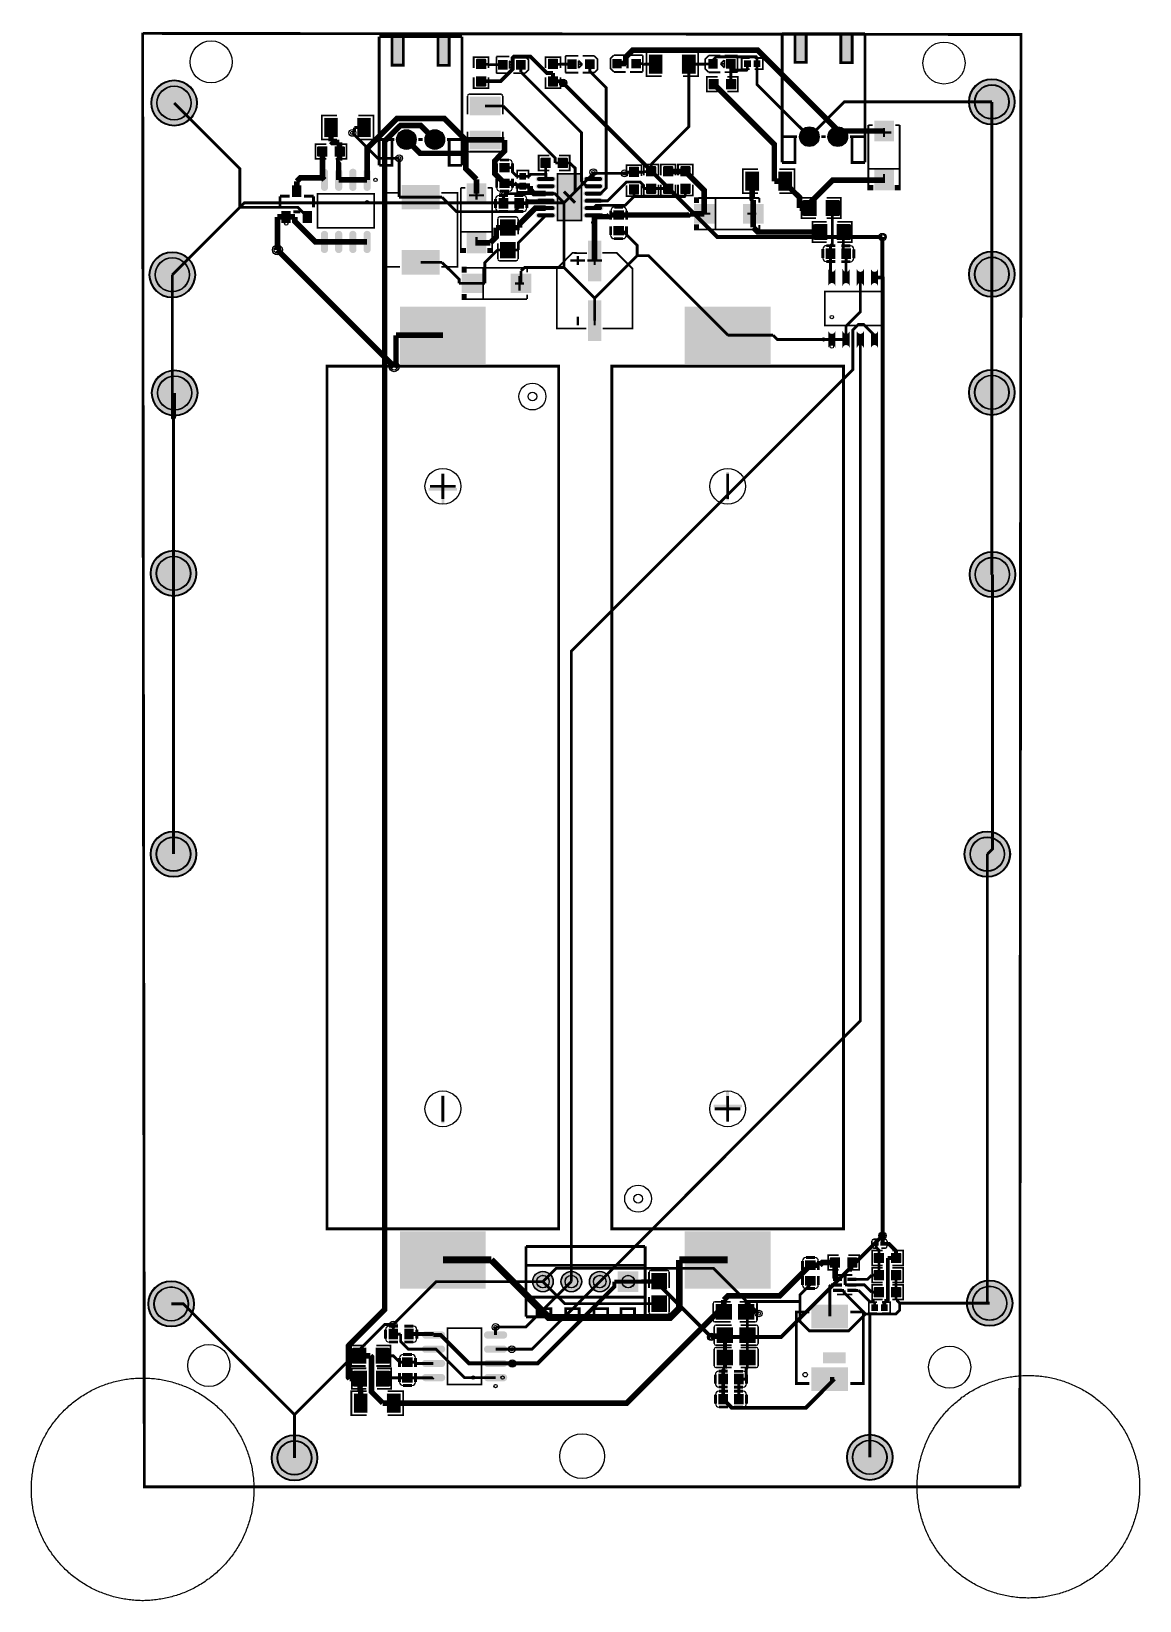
# Model space of a CAD drawing. Header units: millimetres. Extents: x -10 to 89, y -3 to 137.
import ezdxf

# ---------------------------------------------------------------- set-up
doc = ezdxf.new("R2010")
doc.units = ezdxf.units.MM
for name, color, linetype, true_color in [('BoardOutLine', 7, 'Continuous', 0xff00ff), ('BottomLayer', 7, 'Continuous', 0x0000ff), ('BottomSolderMaskLayer', 7, 'Continuous', 0xaa00ff), ('Document', 7, 'Continuous', 0xffffff), ('Hole', 7, 'Continuous', 0x222222), ('Multi-Layer', 7, 'Continuous', 0xc0c0c0), ('TopLayer', 7, 'Continuous', 0xff0000), ('TopPasteMaskLayer', 7, 'Continuous', 0x808080), ('TopSilkLayer', 7, 'Continuous', 0xffcc00), ('TopSolderMaskLayer', 7, 'Continuous', 0x800080)]:
    doc.layers.add(name, color=color, linetype=linetype, true_color=true_color)

msp = doc.modelspace()

# ---------------------------------------------------------------- hatches: boundary and pattern name
at = {"layer": 'BottomLayer'}
for points in [[(37.23, 124.18), (39.27, 124.18), (39.27, 124.13), (37.23, 124.13), (37.23, 124.18)], [(37.28, 123.93), (39.22, 123.93), (39.22, 120.26), (37.28, 120.26), (37.28, 123.93)]]:
    msp.add_hatch(color=256, dxfattribs=at).paths.add_polyline_path(points)
at = {"layer": 'BottomSolderMaskLayer'}
for points in [[(0.85, 130.51, 1), (4.97, 130.51, 1)], [(73.93, 130.61, 1), (78.05, 130.61, 1)], [(22.79, 127.24, 1), (24.54, 127.24, 1)], [(25.33, 127.24, 1), (27.08, 127.24, 1)], [(58.8, 127.5, 1), (60.55, 127.5, 1)], [(61.34, 127.5, 1), (63.09, 127.5, 1)], [(37.18, 124.24), (39.32, 124.24), (39.32, 119.95), (37.18, 119.95), (37.18, 124.24)], [(0.69, 115.16, 1), (4.81, 115.16, 1)], [(73.93, 115.21, 1), (78.05, 115.21, 1)], [(0.9, 104.6, 1), (5.02, 104.6, 1)], [(73.93, 104.65, 1), (78.05, 104.65, 1)], [(0.8, 88.48, 1), (4.92, 88.48, 1)], [(73.98, 88.38, 1), (78.1, 88.38, 1)], [(0.8, 63.39, 1), (4.92, 63.39, 1)], [(73.52, 63.39, 1), (77.64, 63.39, 1)], [(0.59, 23.2, 1), (4.71, 23.2, 1)], [(34.94, 25.19, 1), (36.79, 25.19, 1)], [(37.48, 25.19, 1), (39.33, 25.19, 1)], [(40.02, 25.19, 1), (41.87, 25.19, 1)], [(44.41, 24.27), (42.56, 24.27), (42.56, 26.12), (44.41, 26.12)], [(73.73, 23.26, 1), (77.85, 23.26, 1)], [(11.61, 9.44, 1), (15.73, 9.44, 1)], [(63.02, 9.49, 1), (67.14, 9.49, 1)]]:
    msp.add_hatch(color=256, dxfattribs=at).paths.add_polyline_path(points)
at = {"layer": 'Document'}
for points in [[(22.44, 136.45), (22.44, 133.95), (23.34, 133.95), (23.34, 136.45)], [(26.54, 136.39), (26.54, 133.89), (27.44, 133.89), (27.44, 136.39)], [(58.45, 136.7), (58.45, 134.2), (59.35, 134.2), (59.35, 136.7)], [(62.55, 136.65), (62.55, 134.15), (63.45, 134.15), (63.45, 136.65)], [(32.57, 133.86), (32.03, 133.86), (32.03, 133.99), (32.57, 133.99)], [(32.36, 134.19), (32.36, 133.65), (32.23, 133.65), (32.23, 134.19)], [(34.17, 133.86), (33.63, 133.86), (33.63, 133.99), (34.17, 133.99)], [(38.74, 133.91), (38.2, 133.91), (38.2, 134.04), (38.74, 134.04)], [(38.54, 134.24), (38.54, 133.7), (38.41, 133.7), (38.41, 134.24)], [(40.34, 133.92), (39.8, 133.92), (39.8, 134.05), (40.34, 134.05)], [(42.16, 134.08), (42.82, 134.08), (42.82, 133.93), (42.16, 133.93)], [(44.01, 134.13), (44.67, 134.13), (44.67, 133.98), (44.01, 133.98)], [(44.29, 133.75), (44.29, 134.41), (44.44, 134.41), (44.44, 133.75)], [(50.8, 134.06), (51.34, 134.06), (51.34, 133.93), (50.8, 133.93)], [(52.4, 134.07), (52.94, 134.07), (52.94, 133.94), (52.4, 133.94)], [(52.6, 133.73), (52.6, 134.27), (52.73, 134.27), (52.73, 133.73)], [(67.01, 127.97), (65.69, 127.97), (65.69, 127.77), (67.01, 127.77)], [(66.45, 128.27), (66.25, 128.27), (66.25, 127.47), (66.45, 127.47)], [(66.45, 123.37), (66.25, 123.37), (66.25, 124.16), (66.45, 124.16)], [(30.6, 122.36), (29.27, 122.36), (29.27, 122.16), (30.6, 122.16)], [(30.04, 122.66), (29.84, 122.66), (29.84, 121.86), (30.04, 121.86)], [(50.03, 120.52), (50.03, 120.71), (50.82, 120.71), (50.82, 120.52)], [(54.93, 120.52), (54.93, 120.71), (54.14, 120.71), (54.14, 120.52)], [(54.63, 119.95), (54.63, 121.28), (54.43, 121.28), (54.43, 119.95)], [(30.04, 117.76), (29.84, 117.76), (29.84, 118.55), (30.04, 118.55)], [(41.15, 116.54), (39.83, 116.54), (39.83, 116.34), (41.15, 116.34)], [(40.59, 116.83), (40.39, 116.83), (40.39, 116.04), (40.59, 116.04)], [(33.88, 113.73), (33.88, 115.06), (33.68, 115.06), (33.68, 113.73)], [(29.27, 114.29), (29.27, 114.49), (30.07, 114.49), (30.07, 114.29)], [(34.17, 114.29), (34.17, 114.49), (33.38, 114.49), (33.38, 114.29)], [(40.59, 110.63), (40.39, 110.63), (40.39, 111.42), (40.59, 111.42)], [(27.07, 97.27), (26.81, 97.27), (26.81, 94.73), (27.07, 94.73)], [(52.25, 95), (52.5, 95), (52.5, 97.54), (52.25, 97.54)], [(28.19, 95.87), (28.19, 96.12), (25.65, 96.12), (25.65, 95.87)], [(52.24, 39.61), (52.49, 39.61), (52.49, 42.15), (52.24, 42.15)], [(27.05, 41.88), (26.8, 41.88), (26.8, 39.34), (27.05, 39.34)], [(51.12, 41.01), (51.12, 40.76), (53.66, 40.76), (53.66, 41.01)], [(62.91, 18.88), (60.91, 18.88), (60.91, 17.88), (62.91, 17.88)]]:
    msp.add_hatch(color=256, dxfattribs=at).paths.add_polyline_path(points)
at = {"layer": 'Multi-Layer'}
for points in [[(22.82, 127.24, 1), (24.52, 127.24, 1)], [(25.36, 127.24, 1), (27.06, 127.24, 1)], [(58.83, 127.5, 1), (60.53, 127.5, 1)], [(61.37, 127.5, 1), (63.07, 127.5, 1)], [(34.97, 25.19, 1), (36.77, 25.19, 1)], [(37.51, 25.19, 1), (39.31, 25.19, 1)], [(40.05, 25.19, 1), (41.85, 25.19, 1)], [(44.39, 24.29), (42.59, 24.29), (42.59, 26.09), (44.39, 26.09)]]:
    msp.add_hatch(color=256, dxfattribs=at).paths.add_polyline_path(points)
at = {"layer": 'TopLayer'}
for points in [[(46.55, 134.83), (46.55, 133.13), (45.35, 133.13), (45.35, 134.83)], [(48.31, 134.83), (48.31, 133.13), (49.51, 133.13), (49.51, 134.83)], [(30.78, 133.56), (29.91, 133.56), (29.91, 134.37), (30.78, 134.37)], [(32.7, 134.33), (32.7, 133.53), (31.9, 133.53), (31.9, 134.33)], [(34.3, 134.33), (34.3, 133.53), (33.5, 133.53), (33.5, 134.33)], [(37.2, 133.56), (36.34, 133.56), (36.34, 134.37), (37.2, 134.37)], [(38.87, 134.38), (38.87, 133.58), (38.07, 133.58), (38.07, 134.38)], [(40.47, 134.38), (40.47, 133.58), (39.67, 133.58), (39.67, 134.38)], [(42.1, 133.63), (42.1, 134.43), (42.9, 134.43), (42.9, 133.63)], [(43.8, 133.63), (43.8, 134.43), (44.6, 134.43), (44.6, 133.63)], [(50.67, 133.6), (50.67, 134.4), (51.47, 134.4), (51.47, 133.6)], [(52.27, 133.6), (52.27, 134.4), (53.07, 134.4), (53.07, 133.6)], [(54.42, 134.3), (54.42, 133.76), (53.85, 133.76), (53.85, 134.3)], [(54.72, 134.3), (54.72, 133.76), (55.29, 133.76), (55.29, 134.3)], [(30.78, 132.86), (29.91, 132.86), (29.91, 132.06), (30.78, 132.06)], [(37.2, 132.86), (36.34, 132.86), (36.34, 132.06), (37.2, 132.06)], [(51.57, 131.76), (51.57, 132.62), (50.76, 132.62), (50.76, 131.76)], [(52.27, 131.76), (52.27, 132.62), (53.07, 132.62), (53.07, 131.76)], [(32.05, 129.42), (29.35, 129.42), (29.35, 131.06), (32.05, 131.06)], [(17.54, 129.17), (17.54, 127.47), (16.33, 127.47), (16.33, 129.17)], [(19.29, 129.17), (19.29, 127.47), (20.49, 127.47), (20.49, 129.17)], [(32.05, 128.02), (29.35, 128.02), (29.35, 126.39), (32.05, 126.39)], [(65.5, 127.11), (65.5, 128.91), (67.2, 128.91), (67.2, 127.11)], [(16.58, 126.61), (16.58, 125.74), (15.78, 125.74), (15.78, 126.61)], [(17.28, 126.61), (17.28, 125.74), (18.09, 125.74), (18.09, 126.61)], [(32.89, 125.13), (32.89, 124.33), (31.99, 124.33), (31.99, 125.13)], [(36.52, 125.59), (36.52, 124.72), (35.72, 124.72), (35.72, 125.59)], [(37.22, 125.59), (37.22, 124.72), (38.03, 124.72), (38.03, 125.59)], [(16.65, 122.91, -0.785398), (16.06, 122.91), (16.06, 124.37, -0.785398), (16.65, 124.37)], [(17.92, 122.91, -0.785398), (17.33, 122.91), (17.33, 124.37, -0.785398), (17.92, 124.37)], [(19.19, 122.91, -0.785398), (18.6, 122.91), (18.6, 124.37, -0.785398), (19.19, 124.37)], [(20.46, 122.91, -0.785398), (19.87, 122.91), (19.87, 124.37, -0.785398), (20.46, 124.37)], [(32.89, 123.73), (32.89, 122.93), (31.99, 122.93), (31.99, 123.73)], [(34.34, 123.67), (33.8, 123.67), (33.8, 124.24), (34.34, 124.24)], [(35.48, 123.54, -0.785398), (35.48, 123.9), (36.77, 123.9, -0.785398), (36.77, 123.54)], [(39.08, 120.67), (37.42, 120.67), (37.42, 123.52), (39.08, 123.52)], [(39.73, 123.54, -0.785398), (39.73, 123.9), (41.02, 123.9, -0.785398), (41.02, 123.54)], [(43.58, 123.92), (44.45, 123.92), (44.45, 124.73), (43.58, 124.73)], [(45.11, 123.97), (45.98, 123.97), (45.98, 124.78), (45.11, 124.78)], [(46.64, 123.97), (47.51, 123.97), (47.51, 124.78), (46.64, 124.78)], [(48.17, 123.97), (49.04, 123.97), (49.04, 124.78), (48.17, 124.78)], [(55.17, 124.37), (55.17, 122.67), (53.97, 122.67), (53.97, 124.37)], [(56.92, 124.37), (56.92, 122.67), (58.13, 122.67), (58.13, 124.37)], [(65.5, 122.72), (65.5, 124.52), (67.2, 124.52), (67.2, 122.72)], [(13.47, 122.13), (13.47, 123.13), (14.27, 123.13), (14.27, 122.13)], [(23.28, 121.02), (23.28, 123.17), (26.6, 123.17), (26.6, 121.02)], [(29.09, 121.5), (29.09, 123.3), (30.79, 123.3), (30.79, 121.5)], [(34.34, 123.37), (33.8, 123.37), (33.8, 122.81), (34.34, 122.81)], [(35.48, 122.89, -0.785398), (35.48, 123.25), (36.77, 123.25, -0.785398), (36.77, 122.89)], [(35.48, 122.24, -0.785398), (35.48, 122.6), (36.77, 122.6, -0.785398), (36.77, 122.24)], [(39.73, 122.89, -0.785398), (39.73, 123.25), (41.02, 123.25, -0.785398), (41.02, 122.89)], [(39.73, 122.24, -0.785398), (39.73, 122.6), (41.02, 122.6, -0.785398), (41.02, 122.24)], [(43.58, 123.22), (44.45, 123.22), (44.45, 122.42), (43.58, 122.42)], [(45.11, 123.27), (45.98, 123.27), (45.98, 122.47), (45.11, 122.47)], [(46.64, 123.27), (47.51, 123.27), (47.51, 122.47), (46.64, 122.47)], [(48.17, 123.27), (49.04, 123.27), (49.04, 122.47), (48.17, 122.47)], [(12.52, 119.83), (12.52, 120.83), (13.32, 120.83), (13.32, 119.83)], [(14.42, 119.83), (14.42, 120.83), (15.22, 120.83), (15.22, 119.83)], [(31.95, 121.98), (32.75, 121.98), (32.75, 121.08), (31.95, 121.08)], [(33.35, 121.98), (34.15, 121.98), (34.15, 121.08), (33.35, 121.08)], [(35.48, 121.59, -0.785398), (35.48, 121.95), (36.77, 121.95, -0.785398), (36.77, 121.59)], [(35.48, 120.94, -0.785398), (35.48, 121.3), (36.77, 121.3, -0.785398), (36.77, 120.94)], [(35.48, 120.29, -0.785398), (35.48, 120.65), (36.77, 120.65, -0.785398), (36.77, 120.29)], [(39.73, 121.59, -0.785398), (39.73, 121.95), (41.02, 121.95, -0.785398), (41.02, 121.59)], [(39.73, 120.94, -0.785398), (39.73, 121.3), (41.02, 121.3, -0.785398), (41.02, 120.94)], [(39.73, 120.29, -0.785398), (39.73, 120.65), (41.02, 120.65, -0.785398), (41.02, 120.29)], [(42.19, 120.1), (42.19, 120.9), (43.09, 120.9), (43.09, 120.1)], [(49.39, 121.47), (51.19, 121.47), (51.19, 119.76), (49.39, 119.76)], [(53.77, 121.47), (55.57, 121.47), (55.57, 119.76), (53.77, 119.76)], [(60.31, 120.44), (60.31, 121.81), (59.17, 121.81), (59.17, 120.44)], [(61.17, 120.44), (61.17, 121.81), (62.31, 121.81), (62.31, 120.44)], [(32.07, 118.67), (33.42, 118.67), (33.42, 120.08), (32.07, 120.08)], [(42.19, 118.7), (42.19, 119.5), (43.09, 119.5), (43.09, 118.7)], [(61.28, 118.29), (61.28, 119.67), (60.14, 119.67), (60.14, 118.29)], [(62.14, 118.29), (62.14, 119.67), (63.28, 119.67), (63.28, 118.29)], [(16.65, 117.37, -0.785398), (16.06, 117.37), (16.06, 118.83, -0.785398), (16.65, 118.83)], [(17.92, 117.37, -0.785398), (17.33, 117.37), (17.33, 118.83, -0.785398), (17.92, 118.83)], [(19.19, 117.37, -0.785398), (18.6, 117.37), (18.6, 118.83, -0.785398), (19.19, 118.83)], [(20.46, 117.37, -0.785398), (19.87, 117.37), (19.87, 118.83, -0.785398), (20.46, 118.83)], [(29.09, 117.11), (29.09, 118.91), (30.79, 118.91), (30.79, 117.11)], [(32.07, 118.08), (33.42, 118.08), (33.42, 116.67), (32.07, 116.67)], [(41.09, 118.15), (41.09, 114.65), (39.89, 114.65), (39.89, 118.15)], [(23.28, 115.2), (23.28, 117.35), (26.6, 117.35), (26.6, 115.2)], [(61.97, 116.59), (61.17, 116.59), (61.17, 117.5), (61.97, 117.5)], [(63.37, 116.59), (62.57, 116.59), (62.57, 117.5), (63.37, 117.5)], [(28.63, 115.24), (30.43, 115.24), (30.43, 113.54), (28.63, 113.54)], [(33.01, 115.24), (34.81, 115.24), (34.81, 113.54), (33.01, 113.54)], [(61.99, 115.65, -0.785398), (61.4, 115.65), (61.4, 114.19, -0.785398), (61.99, 114.19)], [(63.26, 115.65, -0.785398), (62.67, 115.65), (62.67, 114.19, -0.785398), (63.26, 114.19)], [(64.53, 115.65, -0.785398), (63.94, 115.65), (63.94, 114.19, -0.785398), (64.53, 114.19)], [(65.8, 115.65, -0.785398), (65.21, 115.65), (65.21, 114.19, -0.785398), (65.8, 114.19)], [(23.12, 112.3), (30.74, 112.3), (30.74, 107.22), (23.12, 107.22)], [(41.09, 112.81), (41.09, 109.31), (39.89, 109.31), (39.89, 112.81)], [(56.19, 107.22), (48.57, 107.22), (48.57, 112.3), (56.19, 112.3)], [(61.99, 110.11, -0.785398), (61.4, 110.11), (61.4, 108.65, -0.785398), (61.99, 108.65)], [(63.26, 110.11, -0.785398), (62.67, 110.11), (62.67, 108.65, -0.785398), (63.26, 108.65)], [(64.53, 110.11, -0.785398), (63.94, 110.11), (63.94, 108.65, -0.785398), (64.53, 108.65)], [(65.8, 110.11, -0.785398), (65.21, 110.11), (65.21, 108.65, -0.785398), (65.8, 108.65)], [(23.12, 29.67), (30.74, 29.67), (30.74, 24.59), (23.12, 24.59)], [(56.19, 24.59), (48.57, 24.59), (48.57, 29.67), (56.19, 29.67)], [(65.86, 28.74), (65.86, 28.41), (65.49, 28.41), (65.49, 28.74)], [(66.04, 28.74), (66.04, 28.41), (66.41, 28.41), (66.41, 28.74)], [(60.22, 27.06), (60.22, 26.26), (59.32, 26.26), (59.32, 27.06)], [(62.39, 26.46), (62.39, 27.32), (61.58, 27.32), (61.58, 26.46)], [(63.09, 26.46), (63.09, 27.32), (63.89, 27.32), (63.89, 26.46)], [(66.31, 27.73), (66.31, 26.87), (65.51, 26.87), (65.51, 27.73)], [(67.01, 27.73), (67.01, 26.87), (67.82, 26.87), (67.82, 27.73)], [(45.58, 24.52), (46.93, 24.52), (46.93, 25.93), (45.58, 25.93)], [(60.22, 25.66), (60.22, 24.86), (59.32, 24.86), (59.32, 25.66)], [(62.54, 25.54), (62.54, 25.26), (61.86, 25.26), (61.86, 25.54)], [(63.82, 25.54), (63.82, 25.26), (63.14, 25.26), (63.14, 25.54)], [(66.31, 25.34), (66.31, 26.2), (65.51, 26.2), (65.51, 25.34)], [(67.01, 25.34), (67.01, 26.2), (67.82, 26.2), (67.82, 25.34)], [(45.58, 23.93), (46.93, 23.93), (46.93, 22.52), (45.58, 22.52)], [(62.54, 25.04), (62.54, 24.76), (61.86, 24.76), (61.86, 25.04)], [(62.54, 24.54), (62.54, 24.26), (61.86, 24.26), (61.86, 24.54)], [(63.82, 25.04), (63.82, 24.76), (63.14, 24.76), (63.14, 25.04)], [(63.82, 24.54), (63.82, 24.26), (63.14, 24.26), (63.14, 24.54)], [(66.31, 23.81), (66.31, 24.67), (65.51, 24.67), (65.51, 23.81)], [(67.01, 23.81), (67.01, 24.67), (67.82, 24.67), (67.82, 23.81)], [(52.74, 21.82), (52.74, 23.17), (51.33, 23.17), (51.33, 21.82)], [(53.34, 21.82), (53.34, 23.17), (54.74, 23.17), (54.74, 21.82)], [(63.11, 23.13), (63.11, 21.03), (59.91, 21.03), (59.91, 23.13)], [(65.23, 23.13), (65.8, 23.13), (65.8, 22.59), (65.23, 22.59)], [(66.1, 23.13), (66.66, 23.13), (66.66, 22.59), (66.1, 22.59)], [(52.85, 19.72), (52.85, 21.08), (51.44, 21.08), (51.44, 19.72)], [(53.44, 19.72), (53.44, 21.08), (54.85, 21.08), (54.85, 19.72)], [(22.91, 20.05), (22.11, 20.05), (22.11, 20.95), (22.91, 20.95)], [(24.31, 20.05), (23.51, 20.05), (23.51, 20.95), (24.31, 20.95)], [(25.37, 20.13, -0.785398), (25.37, 20.71), (26.82, 20.71, -0.785398), (26.82, 20.13)], [(30.91, 20.13, -0.785398), (30.91, 20.71), (32.37, 20.71, -0.785398), (32.37, 20.13)], [(20.07, 17.88), (20.07, 19.25), (18.94, 19.25), (18.94, 17.88)], [(20.94, 17.88), (20.94, 19.25), (22.07, 19.25), (22.07, 17.88)], [(23.32, 17.59), (23.32, 18.39), (24.22, 18.39), (24.22, 17.59)], [(25.37, 18.86, -0.785398), (25.37, 19.44), (26.82, 19.44, -0.785398), (26.82, 18.86)], [(30.91, 18.86, -0.785398), (30.91, 19.44), (32.37, 19.44, -0.785398), (32.37, 18.86)], [(52.85, 17.74), (52.85, 19.09), (51.44, 19.09), (51.44, 17.74)], [(53.44, 17.74), (53.44, 19.09), (54.85, 19.09), (54.85, 17.74)], [(20.12, 15.84), (20.12, 17.21), (18.99, 17.21), (18.99, 15.84)], [(20.99, 15.84), (20.99, 17.21), (22.12, 17.21), (22.12, 15.84)], [(23.32, 16.19), (23.32, 16.99), (24.22, 16.99), (24.22, 16.19)], [(25.37, 17.59, -0.785398), (25.37, 18.17), (26.82, 18.17, -0.785398), (26.82, 17.59)], [(25.37, 16.32, -0.785398), (25.37, 16.9), (26.82, 16.9, -0.785398), (26.82, 16.32)], [(30.91, 17.59, -0.785398), (30.91, 18.17), (32.37, 18.17, -0.785398), (32.37, 17.59)], [(30.91, 16.32, -0.785398), (30.91, 16.9), (32.37, 16.9, -0.785398), (32.37, 16.32)], [(51.58, 16.92), (52.38, 16.92), (52.38, 16.02), (51.58, 16.02)], [(52.98, 16.92), (53.78, 16.92), (53.78, 16.02), (52.98, 16.02)], [(63.11, 17.53), (63.11, 15.43), (59.91, 15.43), (59.91, 17.53)], [(20.19, 13.48), (20.19, 15.18), (18.98, 15.18), (18.98, 13.48)], [(21.94, 13.48), (21.94, 15.18), (23.15, 15.18), (23.15, 13.48)], [(51.58, 15.14), (52.38, 15.14), (52.38, 14.24), (51.58, 14.24)], [(52.98, 15.14), (53.78, 15.14), (53.78, 14.24), (52.98, 14.24)]]:
    msp.add_hatch(color=256, dxfattribs=at).paths.add_polyline_path(points)
at = {"layer": 'TopPasteMaskLayer'}
for points in [[(46.55, 134.73), (46.55, 134.37), (46.45, 134.27), (46.24, 134.27), (46.14, 134.17), (46.14, 133.79), (46.24, 133.69), (46.45, 133.69), (46.55, 133.59), (46.55, 133.23), (46.45, 133.13), (45.45, 133.13), (45.35, 133.23), (45.35, 134.73), (45.45, 134.83), (46.45, 134.83)], [(48.31, 134.73), (48.31, 134.37), (48.41, 134.27), (48.62, 134.27), (48.72, 134.17), (48.72, 133.79), (48.62, 133.69), (48.41, 133.69), (48.31, 133.59), (48.31, 133.23), (48.41, 133.13), (49.41, 133.13), (49.51, 133.23), (49.51, 134.73), (49.41, 134.83), (48.41, 134.83)], [(29.89, 134.41), (29.89, 133.61), (29.94, 133.56), (30.17, 133.56), (30.17, 133.93), (30.5, 133.93), (30.5, 133.56), (30.74, 133.56), (30.79, 133.61), (30.79, 134.41), (30.74, 134.46), (29.94, 134.46)], [(32.7, 134.33), (32.7, 133.53), (31.9, 133.53), (31.9, 134.33)], [(34.3, 134.33), (34.3, 133.53), (33.5, 133.53), (33.5, 134.33)], [(36.32, 134.41), (36.32, 133.61), (36.37, 133.56), (36.6, 133.56), (36.6, 133.93), (36.93, 133.93), (36.93, 133.56), (37.17, 133.56), (37.22, 133.61), (37.22, 134.41), (37.17, 134.46), (36.37, 134.46)], [(38.87, 134.38), (38.87, 133.58), (38.07, 133.58), (38.07, 134.38)], [(40.47, 134.38), (40.47, 133.58), (39.67, 133.58), (39.67, 134.38)], [(42.1, 133.63), (42.1, 134.43), (42.9, 134.43), (42.9, 133.63)], [(43.8, 133.63), (43.8, 134.43), (44.6, 134.43), (44.6, 133.63)], [(50.67, 133.6), (50.67, 134.4), (51.47, 134.4), (51.47, 133.6)], [(52.27, 133.6), (52.27, 134.4), (53.07, 134.4), (53.07, 133.6)], [(54.44, 134.26), (54.44, 133.8), (54.39, 133.76), (53.89, 133.76), (53.85, 133.8), (53.85, 134.26), (53.89, 134.3), (54.39, 134.3)], [(54.71, 134.26), (54.71, 133.8), (54.74, 133.76), (55.25, 133.76), (55.29, 133.8), (55.29, 134.26), (55.25, 134.3), (54.74, 134.3)], [(30.79, 132.02), (30.79, 132.82), (30.74, 132.87), (30.52, 132.87), (30.52, 132.5), (30.19, 132.5), (30.19, 132.87), (29.94, 132.87), (29.89, 132.82), (29.89, 132.02), (29.94, 131.97), (30.74, 131.97)], [(37.22, 132.02), (37.22, 132.82), (37.17, 132.87), (36.94, 132.87), (36.94, 132.5), (36.61, 132.5), (36.61, 132.87), (36.37, 132.87), (36.32, 132.82), (36.32, 132.02), (36.37, 131.97), (37.17, 131.97)], [(50.72, 131.74), (51.52, 131.74), (51.57, 131.79), (51.57, 132.02), (51.2, 132.02), (51.2, 132.35), (51.57, 132.35), (51.57, 132.59), (51.52, 132.64), (50.72, 132.64), (50.67, 132.59), (50.67, 131.79)], [(53.11, 132.64), (52.31, 132.64), (52.26, 132.59), (52.26, 132.36), (52.63, 132.36), (52.63, 132.03), (52.26, 132.03), (52.26, 131.79), (52.31, 131.74), (53.11, 131.74), (53.16, 131.79), (53.16, 132.59)], [(31.95, 129.42), (31.26, 129.42), (31.16, 129.52), (31.16, 129.88), (31.06, 129.98), (30.34, 129.98), (30.24, 129.88), (30.24, 129.52), (30.14, 129.42), (29.45, 129.42), (29.35, 129.52), (29.35, 130.96), (29.45, 131.06), (31.95, 131.06), (32.05, 130.96), (32.05, 129.52)], [(17.54, 129.07), (17.54, 128.71), (17.44, 128.61), (17.23, 128.61), (17.13, 128.51), (17.13, 128.13), (17.23, 128.03), (17.44, 128.03), (17.54, 127.93), (17.54, 127.57), (17.44, 127.47), (16.43, 127.47), (16.33, 127.57), (16.33, 129.07), (16.43, 129.17), (17.44, 129.17)], [(19.29, 129.07), (19.29, 128.71), (19.39, 128.61), (19.6, 128.61), (19.7, 128.51), (19.7, 128.13), (19.6, 128.03), (19.39, 128.03), (19.29, 127.93), (19.29, 127.57), (19.39, 127.47), (20.39, 127.47), (20.49, 127.57), (20.49, 129.07), (20.39, 129.17), (19.39, 129.17)], [(31.95, 128.02), (31.26, 128.02), (31.16, 127.92), (31.16, 127.57), (31.06, 127.47), (30.34, 127.47), (30.24, 127.57), (30.24, 127.92), (30.14, 128.02), (29.45, 128.02), (29.35, 127.92), (29.35, 126.49), (29.45, 126.39), (31.95, 126.39), (32.05, 126.49), (32.05, 127.92)], [(65.5, 127.11), (65.5, 128.91), (67.2, 128.91), (67.2, 127.11)], [(15.74, 125.72), (16.54, 125.72), (16.59, 125.77), (16.59, 126), (16.22, 126), (16.22, 126.33), (16.59, 126.33), (16.59, 126.57), (16.54, 126.62), (15.74, 126.62), (15.69, 126.57), (15.69, 125.77)], [(18.13, 126.62), (17.33, 126.62), (17.28, 126.57), (17.28, 126.35), (17.65, 126.35), (17.65, 126.02), (17.28, 126.02), (17.28, 125.77), (17.33, 125.72), (18.13, 125.72), (18.18, 125.77), (18.18, 126.57)], [(32.89, 125.13), (32.89, 124.33), (31.99, 124.33), (31.99, 125.13)], [(35.68, 124.7), (36.48, 124.7), (36.53, 124.75), (36.53, 124.98), (36.16, 124.98), (36.16, 125.31), (36.53, 125.31), (36.53, 125.55), (36.48, 125.6), (35.68, 125.6), (35.63, 125.55), (35.63, 124.75)], [(38.07, 125.6), (37.27, 125.6), (37.22, 125.55), (37.22, 125.33), (37.59, 125.33), (37.59, 125), (37.22, 125), (37.22, 124.75), (37.27, 124.7), (38.07, 124.7), (38.12, 124.75), (38.12, 125.55)], [(43.56, 124.77), (43.56, 123.97), (43.61, 123.92), (43.84, 123.92), (43.84, 124.29), (44.17, 124.29), (44.17, 123.92), (44.41, 123.92), (44.46, 123.97), (44.46, 124.77), (44.41, 124.82), (43.61, 124.82)], [(45.09, 124.82), (45.09, 124.02), (45.14, 123.97), (45.37, 123.97), (45.37, 124.34), (45.7, 124.34), (45.7, 123.97), (45.94, 123.97), (45.99, 124.02), (45.99, 124.82), (45.94, 124.87), (45.14, 124.87)], [(46.62, 124.82), (46.62, 124.02), (46.67, 123.97), (46.9, 123.97), (46.9, 124.34), (47.23, 124.34), (47.23, 123.97), (47.47, 123.97), (47.52, 124.02), (47.52, 124.82), (47.47, 124.87), (46.67, 124.87)], [(48.15, 124.82), (48.15, 124.02), (48.2, 123.97), (48.43, 123.97), (48.43, 124.34), (48.76, 124.34), (48.76, 123.97), (49, 123.97), (49.05, 124.02), (49.05, 124.82), (49, 124.87), (48.2, 124.87)], [(16.65, 122.91, -0.785398), (16.06, 122.91), (16.06, 124.37, -0.785398), (16.65, 124.37)], [(17.92, 122.91, -0.785398), (17.33, 122.91), (17.33, 124.37, -0.785398), (17.92, 124.37)], [(19.19, 122.91, -0.785398), (18.6, 122.91), (18.6, 124.37, -0.785398), (19.19, 124.37)], [(20.46, 122.91, -0.785398), (19.87, 122.91), (19.87, 124.37, -0.785398), (20.46, 124.37)], [(32.89, 123.73), (32.89, 122.93), (31.99, 122.93), (31.99, 123.73)], [(34.3, 123.66), (33.84, 123.66), (33.8, 123.7), (33.8, 124.2), (33.84, 124.24), (34.3, 124.24), (34.34, 124.2), (34.34, 123.7)], [(35.48, 123.54, -0.785398), (35.48, 123.9), (36.77, 123.9, -0.785398), (36.77, 123.54)], [(39.08, 120.67), (37.42, 120.67), (37.42, 123.52), (39.08, 123.52)], [(39.73, 123.54, -0.785398), (39.73, 123.9), (41.02, 123.9, -0.785398), (41.02, 123.54)], [(55.17, 124.27), (55.17, 123.91), (55.07, 123.81), (54.86, 123.81), (54.76, 123.71), (54.76, 123.33), (54.86, 123.23), (55.07, 123.23), (55.17, 123.13), (55.17, 122.77), (55.07, 122.67), (54.07, 122.67), (53.97, 122.77), (53.97, 124.27), (54.07, 124.37), (55.07, 124.37)], [(56.92, 124.27), (56.92, 123.91), (57.02, 123.81), (57.23, 123.81), (57.33, 123.71), (57.33, 123.33), (57.23, 123.23), (57.02, 123.23), (56.92, 123.13), (56.92, 122.77), (57.02, 122.67), (58.03, 122.67), (58.13, 122.77), (58.13, 124.27), (58.03, 124.37), (57.02, 124.37)], [(65.5, 122.72), (65.5, 124.52), (67.2, 124.52), (67.2, 122.72)], [(13.47, 122.13), (13.47, 123.13), (14.27, 123.13), (14.27, 122.13)], [(23.28, 121.02), (23.28, 123.17), (26.6, 123.17), (26.6, 121.02)], [(29.09, 121.5), (29.09, 123.3), (30.79, 123.3), (30.79, 121.5)], [(34.3, 123.39), (33.84, 123.39), (33.8, 123.35), (33.8, 122.85), (33.84, 122.81), (34.3, 122.81), (34.34, 122.85), (34.34, 123.35)], [(35.48, 122.89, -0.785398), (35.48, 123.25), (36.77, 123.25, -0.785398), (36.77, 122.89)], [(35.48, 122.24, -0.785398), (35.48, 122.6), (36.77, 122.6, -0.785398), (36.77, 122.24)], [(39.73, 122.89, -0.785398), (39.73, 123.25), (41.02, 123.25, -0.785398), (41.02, 122.89)], [(39.73, 122.24, -0.785398), (39.73, 122.6), (41.02, 122.6, -0.785398), (41.02, 122.24)], [(44.46, 122.38), (44.46, 123.18), (44.41, 123.23), (44.19, 123.23), (44.19, 122.86), (43.86, 122.86), (43.86, 123.23), (43.61, 123.23), (43.56, 123.18), (43.56, 122.38), (43.61, 122.33), (44.41, 122.33)], [(45.99, 122.43), (45.99, 123.23), (45.94, 123.28), (45.72, 123.28), (45.72, 122.91), (45.39, 122.91), (45.39, 123.28), (45.14, 123.28), (45.09, 123.23), (45.09, 122.43), (45.14, 122.38), (45.94, 122.38)], [(47.52, 122.43), (47.52, 123.23), (47.47, 123.28), (47.25, 123.28), (47.25, 122.91), (46.92, 122.91), (46.92, 123.28), (46.67, 123.28), (46.62, 123.23), (46.62, 122.43), (46.67, 122.38), (47.47, 122.38)], [(49.05, 122.43), (49.05, 123.23), (49, 123.28), (48.78, 123.28), (48.78, 122.91), (48.45, 122.91), (48.45, 123.28), (48.2, 123.28), (48.15, 123.23), (48.15, 122.43), (48.2, 122.38), (49, 122.38)], [(12.52, 119.83), (12.52, 120.83), (13.32, 120.83), (13.32, 119.83)], [(14.42, 119.83), (14.42, 120.83), (15.22, 120.83), (15.22, 119.83)], [(31.95, 121.98), (32.75, 121.98), (32.75, 121.08), (31.95, 121.08)], [(33.35, 121.98), (34.15, 121.98), (34.15, 121.08), (33.35, 121.08)], [(35.48, 121.59, -0.785398), (35.48, 121.95), (36.77, 121.95, -0.785398), (36.77, 121.59)], [(35.48, 120.94, -0.785398), (35.48, 121.3), (36.77, 121.3, -0.785398), (36.77, 120.94)], [(35.48, 120.29, -0.785398), (35.48, 120.65), (36.77, 120.65, -0.785398), (36.77, 120.29)], [(39.73, 121.59, -0.785398), (39.73, 121.95), (41.02, 121.95, -0.785398), (41.02, 121.59)], [(39.73, 120.94, -0.785398), (39.73, 121.3), (41.02, 121.3, -0.785398), (41.02, 120.94)], [(39.73, 120.29, -0.785398), (39.73, 120.65), (41.02, 120.65, -0.785398), (41.02, 120.29)], [(42.19, 120.1), (42.19, 120.9), (43.09, 120.9), (43.09, 120.1)], [(49.39, 121.47), (51.19, 121.47), (51.19, 119.76), (49.39, 119.76)], [(53.77, 121.47), (55.57, 121.47), (55.57, 119.76), (53.77, 119.76)], [(59.04, 120.48), (59.04, 121.76), (59.09, 121.81), (60.24, 121.81), (60.29, 121.76), (60.3, 121.35), (59.85, 121.35), (59.85, 120.9), (60.29, 120.9), (60.29, 120.48), (60.24, 120.43), (59.09, 120.43)], [(61.19, 120.48), (61.19, 120.9), (61.64, 120.9), (61.64, 121.35), (61.2, 121.35), (61.19, 121.76), (61.24, 121.81), (62.39, 121.81), (62.44, 121.76), (62.44, 120.48), (62.39, 120.43), (61.24, 120.43)], [(32.1, 120.08), (33.38, 120.08), (33.43, 120.03), (33.43, 118.88), (33.38, 118.83), (32.97, 118.82), (32.97, 119.27), (32.52, 119.27), (32.52, 118.83), (32.1, 118.83), (32.05, 118.88), (32.05, 120.03)], [(42.19, 118.7), (42.19, 119.5), (43.09, 119.5), (43.09, 118.7)], [(60.01, 118.34), (60.01, 119.62), (60.06, 119.67), (61.21, 119.67), (61.26, 119.62), (61.27, 119.21), (60.82, 119.21), (60.82, 118.76), (61.26, 118.76), (61.26, 118.34), (61.21, 118.29), (60.06, 118.29)], [(62.16, 118.34), (62.16, 118.76), (62.61, 118.76), (62.61, 119.21), (62.17, 119.21), (62.16, 119.62), (62.21, 119.67), (63.36, 119.67), (63.41, 119.62), (63.41, 118.34), (63.36, 118.29), (62.21, 118.29)], [(16.65, 117.37, -0.785398), (16.06, 117.37), (16.06, 118.83, -0.785398), (16.65, 118.83)], [(17.92, 117.37, -0.785398), (17.33, 117.37), (17.33, 118.83, -0.785398), (17.92, 118.83)], [(19.19, 117.37, -0.785398), (18.6, 117.37), (18.6, 118.83, -0.785398), (19.19, 118.83)], [(20.46, 117.37, -0.785398), (19.87, 117.37), (19.87, 118.83, -0.785398), (20.46, 118.83)], [(29.09, 117.11), (29.09, 118.91), (30.79, 118.91), (30.79, 117.11)], [(33.38, 116.67), (32.1, 116.67), (32.05, 116.72), (32.05, 117.87), (32.1, 117.92), (32.51, 117.92), (32.51, 117.47), (32.96, 117.47), (32.96, 117.91), (33.38, 117.92), (33.43, 117.87), (33.43, 116.72)], [(41.09, 118.15), (41.09, 114.65), (39.89, 114.65), (39.89, 118.15)], [(23.28, 115.2), (23.28, 117.35), (26.6, 117.35), (26.6, 115.2)], [(61.97, 116.59), (61.17, 116.59), (61.17, 117.5), (61.97, 117.5)], [(63.37, 116.59), (62.57, 116.59), (62.57, 117.5), (63.37, 117.5)], [(28.63, 115.24), (30.43, 115.24), (30.43, 113.54), (28.63, 113.54)], [(33.01, 115.24), (34.81, 115.24), (34.81, 113.54), (33.01, 113.54)], [(61.99, 115.65, -0.785398), (61.4, 115.65), (61.4, 114.19, -0.785398), (61.99, 114.19)], [(63.26, 115.65, -0.785398), (62.67, 115.65), (62.67, 114.19, -0.785398), (63.26, 114.19)], [(64.53, 115.65, -0.785398), (63.94, 115.65), (63.94, 114.19, -0.785398), (64.53, 114.19)], [(65.8, 115.65, -0.785398), (65.21, 115.65), (65.21, 114.19, -0.785398), (65.8, 114.19)], [(23.12, 112.3), (30.74, 112.3), (30.74, 107.22), (23.12, 107.22)], [(41.09, 112.81), (41.09, 109.31), (39.89, 109.31), (39.89, 112.81)], [(56.19, 107.22), (48.57, 107.22), (48.57, 112.3), (56.19, 112.3)], [(61.99, 110.11, -0.785398), (61.4, 110.11), (61.4, 108.65, -0.785398), (61.99, 108.65)], [(63.26, 110.11, -0.785398), (62.67, 110.11), (62.67, 108.65, -0.785398), (63.26, 108.65)], [(64.53, 110.11, -0.785398), (63.94, 110.11), (63.94, 108.65, -0.785398), (64.53, 108.65)], [(65.8, 110.11, -0.785398), (65.21, 110.11), (65.21, 108.65, -0.785398), (65.8, 108.65)], [(23.12, 29.67), (30.74, 29.67), (30.74, 24.59), (23.12, 24.59)], [(56.19, 24.59), (48.57, 24.59), (48.57, 29.67), (56.19, 29.67)], [(65.87, 28.71), (65.87, 28.44), (65.84, 28.41), (65.51, 28.41), (65.49, 28.44), (65.49, 28.71), (65.51, 28.74), (65.84, 28.74)], [(66.03, 28.71), (66.03, 28.44), (66.05, 28.41), (66.38, 28.41), (66.41, 28.44), (66.41, 28.71), (66.38, 28.74), (66.05, 28.74)], [(60.22, 27.06), (60.22, 26.26), (59.32, 26.26), (59.32, 27.06)], [(61.54, 26.44), (62.34, 26.44), (62.39, 26.49), (62.39, 26.72), (62.02, 26.72), (62.02, 27.05), (62.39, 27.05), (62.39, 27.29), (62.34, 27.34), (61.54, 27.34), (61.49, 27.29), (61.49, 26.49)], [(63.93, 27.34), (63.13, 27.34), (63.08, 27.29), (63.08, 27.06), (63.45, 27.06), (63.45, 26.73), (63.08, 26.73), (63.08, 26.49), (63.13, 26.44), (63.93, 26.44), (63.98, 26.49), (63.98, 27.29)], [(65.47, 26.85), (66.27, 26.85), (66.32, 26.9), (66.32, 27.13), (65.95, 27.13), (65.95, 27.46), (66.32, 27.46), (66.32, 27.7), (66.27, 27.75), (65.47, 27.75), (65.42, 27.7), (65.42, 26.9)], [(67.86, 27.75), (67.06, 27.75), (67.01, 27.7), (67.01, 27.47), (67.38, 27.47), (67.38, 27.14), (67.01, 27.14), (67.01, 26.9), (67.06, 26.85), (67.86, 26.85), (67.91, 26.9), (67.91, 27.7)], [(45.62, 25.93), (46.9, 25.93), (46.95, 25.88), (46.95, 24.73), (46.9, 24.68), (46.49, 24.67), (46.49, 25.12), (46.04, 25.12), (46.04, 24.68), (45.62, 24.68), (45.57, 24.73), (45.57, 25.88)], [(60.22, 25.66), (60.22, 24.86), (59.32, 24.86), (59.32, 25.66)], [(62.54, 25.54), (62.54, 25.26), (61.86, 25.26), (61.86, 25.54)], [(63.82, 25.54), (63.82, 25.26), (63.14, 25.26), (63.14, 25.54)], [(65.47, 25.32), (66.27, 25.32), (66.32, 25.37), (66.32, 25.6), (65.95, 25.6), (65.95, 25.93), (66.32, 25.93), (66.32, 26.17), (66.27, 26.22), (65.47, 26.22), (65.42, 26.17), (65.42, 25.37)], [(67.86, 26.22), (67.06, 26.22), (67.01, 26.17), (67.01, 25.94), (67.38, 25.94), (67.38, 25.61), (67.01, 25.61), (67.01, 25.37), (67.06, 25.32), (67.86, 25.32), (67.91, 25.37), (67.91, 26.17)], [(62.54, 25.04), (62.54, 24.76), (61.86, 24.76), (61.86, 25.04)], [(62.54, 24.54), (62.54, 24.26), (61.86, 24.26), (61.86, 24.54)], [(63.82, 25.04), (63.82, 24.76), (63.14, 24.76), (63.14, 25.04)], [(63.82, 24.54), (63.82, 24.26), (63.14, 24.26), (63.14, 24.54)], [(65.47, 23.79), (66.27, 23.79), (66.32, 23.84), (66.32, 24.07), (65.95, 24.07), (65.95, 24.4), (66.32, 24.4), (66.32, 24.64), (66.27, 24.69), (65.47, 24.69), (65.42, 24.64), (65.42, 23.84)], [(67.86, 24.69), (67.06, 24.69), (67.01, 24.64), (67.01, 24.41), (67.38, 24.41), (67.38, 24.08), (67.01, 24.08), (67.01, 23.84), (67.06, 23.79), (67.86, 23.79), (67.91, 23.84), (67.91, 24.64)], [(46.9, 22.52), (45.62, 22.52), (45.57, 22.57), (45.57, 23.72), (45.62, 23.77), (46.03, 23.78), (46.03, 23.33), (46.48, 23.33), (46.48, 23.77), (46.9, 23.77), (46.95, 23.72), (46.95, 22.57)], [(51.33, 21.85), (51.33, 23.13), (51.39, 23.18), (52.54, 23.18), (52.59, 23.13), (52.59, 22.72), (52.14, 22.72), (52.14, 22.27), (52.58, 22.27), (52.59, 21.85), (52.54, 21.8), (51.39, 21.8)], [(54.74, 23.13), (54.74, 21.85), (54.69, 21.8), (53.54, 21.8), (53.49, 21.85), (53.49, 22.26), (53.94, 22.26), (53.94, 22.71), (53.5, 22.71), (53.49, 23.13), (53.54, 23.18), (54.69, 23.18)], [(63.11, 23.13), (63.11, 21.03), (59.91, 21.03), (59.91, 23.13)], [(65.23, 23.13), (65.8, 23.13), (65.8, 22.59), (65.23, 22.59)], [(65.81, 22.63), (65.81, 23.09), (65.77, 23.13), (65.27, 23.13), (65.23, 23.09), (65.23, 22.63), (65.27, 22.59), (65.77, 22.59), (65.81, 22.63)], [(66.08, 22.63), (66.08, 23.09), (66.12, 23.13), (66.62, 23.13), (66.66, 23.09), (66.66, 22.63), (66.62, 22.59), (66.12, 22.59), (66.08, 22.63)], [(66.1, 23.13), (66.66, 23.13), (66.66, 22.59), (66.1, 22.59)], [(51.44, 19.76), (51.44, 21.04), (51.49, 21.09), (52.64, 21.09), (52.69, 21.04), (52.69, 20.63), (52.24, 20.63), (52.24, 20.18), (52.68, 20.18), (52.69, 19.76), (52.64, 19.71), (51.49, 19.71)], [(54.85, 21.04), (54.85, 19.76), (54.8, 19.71), (53.65, 19.71), (53.6, 19.76), (53.59, 20.17), (54.04, 20.17), (54.04, 20.62), (53.6, 20.62), (53.6, 21.04), (53.65, 21.09), (54.8, 21.09)], [(22.91, 20.05), (22.11, 20.05), (22.11, 20.95), (22.91, 20.95)], [(24.31, 20.05), (23.51, 20.05), (23.51, 20.95), (24.31, 20.95)], [(25.37, 20.13, -0.785398), (25.37, 20.71), (26.82, 20.71, -0.785398), (26.82, 20.13)], [(30.91, 20.13, -0.785398), (30.91, 20.71), (32.37, 20.71, -0.785398), (32.37, 20.13)], [(18.8, 17.92), (18.8, 19.2), (18.85, 19.25), (20, 19.25), (20.05, 19.2), (20.06, 18.79), (19.61, 18.79), (19.61, 18.34), (20.05, 18.34), (20.05, 17.92), (20, 17.87), (18.85, 17.87)], [(20.95, 17.92), (20.95, 18.34), (21.4, 18.34), (21.4, 18.79), (20.96, 18.79), (20.95, 19.2), (21, 19.25), (22.15, 19.25), (22.2, 19.2), (22.2, 17.92), (22.15, 17.87), (21, 17.87)], [(23.32, 17.59), (23.32, 18.39), (24.22, 18.39), (24.22, 17.59)], [(25.37, 18.86, -0.785398), (25.37, 19.44), (26.82, 19.44, -0.785398), (26.82, 18.86)], [(30.91, 18.86, -0.785398), (30.91, 19.44), (32.37, 19.44, -0.785398), (32.37, 18.86)], [(51.44, 17.77), (51.44, 19.05), (51.49, 19.1), (52.64, 19.1), (52.69, 19.05), (52.69, 18.64), (52.24, 18.64), (52.24, 18.19), (52.68, 18.19), (52.69, 17.77), (52.64, 17.72), (51.49, 17.72)], [(54.85, 19.05), (54.85, 17.77), (54.8, 17.72), (53.65, 17.72), (53.6, 17.77), (53.59, 18.18), (54.04, 18.18), (54.04, 18.63), (53.6, 18.63), (53.6, 19.05), (53.65, 19.1), (54.8, 19.1)], [(18.85, 15.88), (18.85, 17.16), (18.9, 17.21), (20.05, 17.21), (20.1, 17.16), (20.11, 16.75), (19.66, 16.75), (19.66, 16.3), (20.1, 16.3), (20.1, 15.88), (20.05, 15.83), (18.9, 15.83)], [(21, 15.88), (21, 16.3), (21.45, 16.3), (21.45, 16.75), (21.01, 16.75), (21, 17.16), (21.05, 17.21), (22.2, 17.21), (22.25, 17.16), (22.25, 15.88), (22.2, 15.83), (21.05, 15.83)], [(23.32, 16.19), (23.32, 16.99), (24.22, 16.99), (24.22, 16.19)], [(25.37, 17.59, -0.785398), (25.37, 18.17), (26.82, 18.17, -0.785398), (26.82, 17.59)], [(25.37, 16.32, -0.785398), (25.37, 16.9), (26.82, 16.9, -0.785398), (26.82, 16.32)], [(30.91, 17.59, -0.785398), (30.91, 18.17), (32.37, 18.17, -0.785398), (32.37, 17.59)], [(30.91, 16.32, -0.785398), (30.91, 16.9), (32.37, 16.9, -0.785398), (32.37, 16.32)], [(51.58, 16.92), (52.38, 16.92), (52.38, 16.02), (51.58, 16.02)], [(52.98, 16.92), (53.78, 16.92), (53.78, 16.02), (52.98, 16.02)], [(63.11, 17.53), (63.11, 15.43), (59.91, 15.43), (59.91, 17.53)], [(20.19, 13.58), (20.19, 13.94), (20.09, 14.04), (19.88, 14.04), (19.78, 14.14), (19.78, 14.52), (19.88, 14.62), (20.09, 14.62), (20.19, 14.72), (20.19, 15.08), (20.09, 15.18), (19.08, 15.18), (18.98, 15.08), (18.98, 13.58), (19.08, 13.48), (20.09, 13.48)], [(21.94, 13.58), (21.94, 13.94), (22.04, 14.04), (22.25, 14.04), (22.35, 14.14), (22.35, 14.52), (22.25, 14.62), (22.04, 14.62), (21.94, 14.72), (21.94, 15.08), (22.04, 15.18), (23.05, 15.18), (23.15, 15.08), (23.15, 13.58), (23.05, 13.48), (22.04, 13.48)], [(51.58, 15.14), (52.38, 15.14), (52.38, 14.24), (51.58, 14.24)], [(52.98, 15.14), (53.78, 15.14), (53.78, 14.24), (52.98, 14.24)]]:
    msp.add_hatch(color=256, dxfattribs=at).paths.add_polyline_path(points)
at = {"layer": 'TopSilkLayer'}
for points in [[(49.83, 122.09), (49.83, 121.56), (49.37, 121.56), (49.37, 122.09)], [(64.87, 123.17), (65.4, 123.17), (65.4, 122.71), (64.87, 122.71)], [(67.83, 123.17), (67.3, 123.17), (67.3, 122.71), (67.83, 122.71)], [(49.83, 119.14), (49.83, 119.67), (49.37, 119.67), (49.37, 119.14)], [(28.46, 117.56), (28.99, 117.56), (28.99, 117.1), (28.46, 117.1)], [(31.41, 117.56), (30.89, 117.56), (30.89, 117.1), (31.41, 117.1)], [(39.64, 116.54), (38.32, 116.54), (38.32, 116.34), (39.64, 116.34)], [(39.08, 116.83), (38.88, 116.83), (38.88, 116.04), (39.08, 116.04)], [(29.07, 115.87), (29.07, 115.34), (28.61, 115.34), (28.61, 115.87)], [(29.07, 112.92), (29.07, 113.44), (28.61, 113.44), (28.61, 112.92)], [(39.08, 110.63), (38.88, 110.63), (38.88, 111.42), (39.08, 111.42)], [(62.91, 18.88), (60.91, 18.88), (60.91, 17.88), (62.91, 17.88)]]:
    msp.add_hatch(color=256, dxfattribs=at).paths.add_polyline_path(points)
at = {"layer": 'TopSolderMaskLayer'}
for points in [[(46.58, 134.85), (46.58, 133.1), (45.32, 133.1), (45.32, 134.85)], [(48.28, 134.85), (48.28, 133.1), (49.54, 133.1), (49.54, 134.85)], [(30.8, 133.54), (29.89, 133.54), (29.89, 134.39), (30.8, 134.39)], [(32.72, 134.35), (32.72, 133.5), (31.87, 133.5), (31.87, 134.35)], [(34.32, 134.35), (34.32, 133.5), (33.47, 133.5), (33.47, 134.35)], [(37.23, 133.54), (36.31, 133.54), (36.31, 134.39), (37.23, 134.39)], [(38.9, 134.4), (38.9, 133.55), (38.05, 133.55), (38.05, 134.4)], [(40.49, 134.4), (40.49, 133.55), (39.64, 133.55), (39.64, 134.4)], [(42.07, 133.6), (42.07, 134.45), (42.92, 134.45), (42.92, 133.6)], [(43.78, 133.6), (43.78, 134.45), (44.63, 134.45), (44.63, 133.6)], [(50.64, 133.57), (50.64, 134.43), (51.49, 134.43), (51.49, 133.57)], [(52.24, 133.57), (52.24, 134.43), (53.09, 134.43), (53.09, 133.57)], [(54.45, 134.32), (54.45, 133.73), (53.83, 133.73), (53.83, 134.32)], [(54.69, 134.32), (54.69, 133.73), (55.31, 133.73), (55.31, 134.32)], [(0.85, 130.51, 1), (4.97, 130.51, 1)], [(30.8, 132.89), (29.89, 132.89), (29.89, 132.03), (30.8, 132.03)], [(37.23, 132.89), (36.31, 132.89), (36.31, 132.03), (37.23, 132.03)], [(51.59, 131.73), (51.59, 132.65), (50.74, 132.65), (50.74, 131.73)], [(52.24, 131.73), (52.24, 132.65), (53.1, 132.65), (53.1, 131.73)], [(73.93, 130.61, 1), (78.05, 130.61, 1)], [(32.09, 129.41), (29.31, 129.41), (29.31, 131.07), (32.09, 131.07)], [(17.56, 129.19), (17.56, 127.44), (16.3, 127.44), (16.3, 129.19)], [(19.26, 129.19), (19.26, 127.44), (20.52, 127.44), (20.52, 129.19)], [(22.79, 127.24, 1), (24.54, 127.24, 1)], [(25.33, 127.24, 1), (27.08, 127.24, 1)], [(32.09, 128.04), (29.31, 128.04), (29.31, 126.37), (32.09, 126.37)], [(58.8, 127.5, 1), (60.55, 127.5, 1)], [(61.34, 127.5, 1), (63.09, 127.5, 1)], [(65.48, 127.08), (65.48, 128.94), (67.23, 128.94), (67.23, 127.08)], [(16.61, 126.63), (16.61, 125.72), (15.75, 125.72), (15.75, 126.63)], [(17.26, 126.63), (17.26, 125.72), (18.11, 125.72), (18.11, 126.63)], [(32.91, 125.15), (32.91, 124.31), (31.96, 124.31), (31.96, 125.15)], [(36.55, 125.61), (36.55, 124.7), (35.69, 124.7), (35.69, 125.61)], [(37.2, 125.61), (37.2, 124.7), (38.05, 124.7), (38.05, 125.61)], [(45.08, 123.95), (46, 123.95), (46, 124.8), (45.08, 124.8)], [(46.61, 123.95), (47.53, 123.95), (47.53, 124.8), (46.61, 124.8)], [(48.14, 123.95), (49.06, 123.95), (49.06, 124.8), (48.14, 124.8)], [(16.67, 122.9, -0.785398), (16.03, 122.9), (16.03, 124.39, -0.785398), (16.67, 124.39)], [(17.94, 122.9, -0.785398), (17.3, 122.9), (17.3, 124.39, -0.785398), (17.94, 124.39)], [(19.21, 122.9, -0.785398), (18.57, 122.9), (18.57, 124.39, -0.785398), (19.21, 124.39)], [(20.48, 122.9, -0.785398), (19.84, 122.9), (19.84, 124.39, -0.785398), (20.48, 124.39)], [(32.91, 123.75), (32.91, 122.91), (31.96, 122.91), (31.96, 123.75)], [(34.36, 123.65), (33.77, 123.65), (33.77, 124.26), (34.36, 124.26)], [(34.36, 123.4), (33.77, 123.4), (33.77, 122.78), (34.36, 122.78)], [(35.39, 123.51, -0.785398), (35.39, 123.93), (36.86, 123.93, -0.785398), (36.86, 123.51)], [(39.09, 120.63), (37.41, 120.63), (37.41, 123.56), (39.09, 123.56)], [(39.64, 123.51, -0.785398), (39.64, 123.93), (41.11, 123.93, -0.785398), (41.11, 123.51)], [(43.55, 123.9), (44.47, 123.9), (44.47, 124.75), (43.55, 124.75)], [(55.2, 124.4), (55.2, 122.65), (53.94, 122.65), (53.94, 124.4)], [(56.9, 124.4), (56.9, 122.65), (58.16, 122.65), (58.16, 124.4)], [(65.48, 122.7), (65.48, 124.55), (67.23, 124.55), (67.23, 122.7)], [(13.45, 122.1), (13.45, 123.16), (14.29, 123.16), (14.29, 122.1)], [(23.24, 121.01), (23.24, 123.19), (26.64, 123.19), (26.64, 121.01)], [(29.06, 121.47), (29.06, 123.33), (30.81, 123.33), (30.81, 121.47)], [(31.92, 122.01), (32.77, 122.01), (32.77, 121.06), (31.92, 121.06)], [(33.32, 122.01), (34.17, 122.01), (34.17, 121.06), (33.32, 121.06)], [(35.39, 122.86, -0.785398), (35.39, 123.28), (36.86, 123.28, -0.785398), (36.86, 122.86)], [(35.39, 122.21, -0.785398), (35.39, 122.63), (36.86, 122.63, -0.785398), (36.86, 122.21)], [(39.64, 122.86, -0.785398), (39.64, 123.28), (41.11, 123.28, -0.785398), (41.11, 122.86)], [(39.64, 122.21, -0.785398), (39.64, 122.63), (41.11, 122.63, -0.785398), (41.11, 122.21)], [(43.55, 123.25), (44.47, 123.25), (44.47, 122.39), (43.55, 122.39)], [(45.08, 123.3), (46, 123.3), (46, 122.44), (45.08, 122.44)], [(46.61, 123.3), (47.53, 123.3), (47.53, 122.44), (46.61, 122.44)], [(48.14, 123.3), (49.06, 123.3), (49.06, 122.44), (48.14, 122.44)], [(12.5, 119.8), (12.5, 120.86), (13.34, 120.86), (13.34, 119.8)], [(14.4, 119.8), (14.4, 120.86), (15.24, 120.86), (15.24, 119.8)], [(35.39, 121.56, -0.785398), (35.39, 121.98), (36.86, 121.98, -0.785398), (36.86, 121.56)], [(35.39, 120.91, -0.785398), (35.39, 121.33), (36.86, 121.33, -0.785398), (36.86, 120.91)], [(35.39, 120.26, -0.785398), (35.39, 120.68), (36.86, 120.68, -0.785398), (36.86, 120.26)], [(39.64, 121.56, -0.785398), (39.64, 121.98), (41.11, 121.98, -0.785398), (41.11, 121.56)], [(39.64, 120.91, -0.785398), (39.64, 121.33), (41.11, 121.33, -0.785398), (41.11, 120.91)], [(39.64, 120.26, -0.785398), (39.64, 120.68), (41.11, 120.68, -0.785398), (41.11, 120.26)], [(42.16, 120.08), (42.16, 120.92), (43.11, 120.92), (43.11, 120.08)], [(49.36, 121.49), (51.21, 121.49), (51.21, 119.74), (49.36, 119.74)], [(53.75, 121.49), (55.6, 121.49), (55.6, 119.74), (53.75, 119.74)], [(60.33, 120.41), (60.33, 121.84), (59.15, 121.84), (59.15, 120.41)], [(61.15, 120.41), (61.15, 121.84), (62.33, 121.84), (62.33, 120.41)], [(32.04, 118.64), (33.44, 118.64), (33.44, 120.1), (32.04, 120.1)], [(42.16, 118.68), (42.16, 119.52), (43.11, 119.52), (43.11, 118.68)], [(61.3, 118.27), (61.3, 119.7), (60.12, 119.7), (60.12, 118.27)], [(62.12, 118.27), (62.12, 119.7), (63.3, 119.7), (63.3, 118.27)], [(16.67, 117.35, -0.785398), (16.03, 117.35), (16.03, 118.84, -0.785398), (16.67, 118.84)], [(17.94, 117.35, -0.785398), (17.3, 117.35), (17.3, 118.84, -0.785398), (17.94, 118.84)], [(19.21, 117.35, -0.785398), (18.57, 117.35), (18.57, 118.84, -0.785398), (19.21, 118.84)], [(20.48, 117.35, -0.785398), (19.84, 117.35), (19.84, 118.84, -0.785398), (20.48, 118.84)], [(29.06, 117.09), (29.06, 118.94), (30.81, 118.94), (30.81, 117.09)], [(32.04, 118.1), (33.44, 118.1), (33.44, 116.64), (32.04, 116.64)], [(41.1, 118.22), (41.1, 114.58), (39.89, 114.58), (39.89, 118.22)], [(0.69, 115.16, 1), (4.81, 115.16, 1)], [(23.24, 115.18), (23.24, 117.37), (26.64, 117.37), (26.64, 115.18)], [(62, 116.57), (61.15, 116.57), (61.15, 117.52), (62, 117.52)], [(63.4, 116.57), (62.55, 116.57), (62.55, 117.52), (63.4, 117.52)], [(73.93, 115.21, 1), (78.05, 115.21, 1)], [(28.6, 115.27), (30.45, 115.27), (30.45, 113.52), (28.6, 113.52)], [(32.99, 115.27), (34.84, 115.27), (34.84, 113.52), (32.99, 113.52)], [(62.01, 115.67, -0.785398), (61.37, 115.67), (61.37, 114.17, -0.785398), (62.01, 114.17)], [(63.28, 115.67, -0.785398), (62.64, 115.67), (62.64, 114.17, -0.785398), (63.28, 114.17)], [(64.55, 115.67, -0.785398), (63.91, 115.67), (63.91, 114.17, -0.785398), (64.55, 114.17)], [(65.82, 115.67, -0.785398), (65.18, 115.67), (65.18, 114.17, -0.785398), (65.82, 114.17)], [(23.09, 112.32), (30.76, 112.32), (30.76, 107.19), (23.09, 107.19)], [(41.1, 112.88), (41.1, 109.24), (39.89, 109.24), (39.89, 112.88)], [(56.21, 107.19), (48.54, 107.19), (48.54, 112.32), (56.21, 112.32)], [(62.01, 110.12, -0.785398), (61.37, 110.12), (61.37, 108.63, -0.785398), (62.01, 108.63)], [(63.28, 110.12, -0.785398), (62.64, 110.12), (62.64, 108.63, -0.785398), (63.28, 108.63)], [(64.55, 110.12, -0.785398), (63.91, 110.12), (63.91, 108.63, -0.785398), (64.55, 108.63)], [(65.82, 110.12, -0.785398), (65.18, 110.12), (65.18, 108.63, -0.785398), (65.82, 108.63)], [(0.9, 104.6, 1), (5.02, 104.6, 1)], [(73.93, 104.65, 1), (78.05, 104.65, 1)], [(0.8, 88.48, 1), (4.92, 88.48, 1)], [(73.98, 88.38, 1), (78.1, 88.38, 1)], [(0.8, 63.39, 1), (4.92, 63.39, 1)], [(73.52, 63.39, 1), (77.64, 63.39, 1)], [(23.09, 29.69), (30.76, 29.69), (30.76, 24.56), (23.09, 24.56)], [(56.21, 24.56), (48.54, 24.56), (48.54, 29.69), (56.21, 29.69)], [(65.88, 28.76), (65.88, 28.39), (65.46, 28.39), (65.46, 28.76)], [(66.01, 28.76), (66.01, 28.39), (66.43, 28.39), (66.43, 28.76)], [(60.25, 27.08), (60.25, 26.24), (59.29, 26.24), (59.29, 27.08)], [(62.41, 26.43), (62.41, 27.35), (61.55, 27.35), (61.55, 26.43)], [(63.06, 26.43), (63.06, 27.35), (63.92, 27.35), (63.92, 26.43)], [(66.34, 27.76), (66.34, 26.84), (65.48, 26.84), (65.48, 27.76)], [(66.99, 27.76), (66.99, 26.84), (67.84, 26.84), (67.84, 27.76)], [(0.59, 23.2, 1), (4.71, 23.2, 1)], [(34.94, 25.19, 1), (36.79, 25.19, 1)], [(37.48, 25.19, 1), (39.33, 25.19, 1)], [(40.02, 25.19, 1), (41.87, 25.19, 1)], [(44.41, 24.27), (42.56, 24.27), (42.56, 26.12), (44.41, 26.12)], [(45.56, 24.49), (46.96, 24.49), (46.96, 25.96), (45.56, 25.96)], [(60.25, 25.68), (60.25, 24.84), (59.29, 24.84), (59.29, 25.68)], [(62.6, 25.55), (62.6, 25.25), (61.8, 25.25), (61.8, 25.55)], [(63.88, 25.55), (63.88, 25.25), (63.08, 25.25), (63.08, 25.55)], [(66.34, 25.31), (66.34, 26.23), (65.48, 26.23), (65.48, 25.31)], [(66.99, 25.31), (66.99, 26.23), (67.84, 26.23), (67.84, 25.31)], [(73.73, 23.26, 1), (77.85, 23.26, 1)], [(45.56, 23.96), (46.96, 23.96), (46.96, 22.49), (45.56, 22.49)], [(62.6, 25.05), (62.6, 24.75), (61.8, 24.75), (61.8, 25.05)], [(62.6, 24.55), (62.6, 24.25), (61.8, 24.25), (61.8, 24.55)], [(63.88, 25.05), (63.88, 24.75), (63.08, 24.75), (63.08, 25.05)], [(63.88, 24.55), (63.88, 24.25), (63.08, 24.25), (63.08, 24.55)], [(66.34, 23.78), (66.34, 24.7), (65.48, 24.7), (65.48, 23.78)], [(66.99, 23.78), (66.99, 24.7), (67.84, 24.7), (67.84, 23.78)], [(52.77, 21.79), (52.77, 23.19), (51.31, 23.19), (51.31, 21.79)], [(53.31, 21.79), (53.31, 23.19), (54.77, 23.19), (54.77, 21.79)], [(63.14, 23.14), (63.14, 21.01), (59.87, 21.01), (59.87, 23.14)], [(65.21, 23.16), (65.82, 23.16), (65.82, 22.57), (65.21, 22.57)], [(66.07, 23.16), (66.69, 23.16), (66.69, 22.57), (66.07, 22.57)], [(52.87, 19.7), (52.87, 21.1), (51.41, 21.1), (51.41, 19.7)], [(53.41, 19.7), (53.41, 21.1), (54.87, 21.1), (54.87, 19.7)], [(22.93, 20.03), (22.08, 20.03), (22.08, 20.98), (22.93, 20.98)], [(24.33, 20.03), (23.48, 20.03), (23.48, 20.98), (24.33, 20.98)], [(25.3, 20.1, -0.785398), (25.3, 20.74), (26.89, 20.74, -0.785398), (26.89, 20.1)], [(30.85, 20.1, -0.785398), (30.85, 20.74), (32.43, 20.74, -0.785398), (32.43, 20.1)], [(20.09, 17.85), (20.09, 19.28), (18.91, 19.28), (18.91, 17.85)], [(20.91, 17.85), (20.91, 19.28), (22.09, 19.28), (22.09, 17.85)], [(23.29, 17.57), (23.29, 18.41), (24.24, 18.41), (24.24, 17.57)], [(25.3, 18.83, -0.785398), (25.3, 19.47), (26.89, 19.47, -0.785398), (26.89, 18.83)], [(30.85, 18.83, -0.785398), (30.85, 19.47), (32.43, 19.47, -0.785398), (32.43, 18.83)], [(52.87, 17.71), (52.87, 19.11), (51.41, 19.11), (51.41, 17.71)], [(53.41, 17.71), (53.41, 19.11), (54.87, 19.11), (54.87, 17.71)], [(20.14, 15.81), (20.14, 17.24), (18.96, 17.24), (18.96, 15.81)], [(20.96, 15.81), (20.96, 17.24), (22.14, 17.24), (22.14, 15.81)], [(23.29, 16.17), (23.29, 17.01), (24.24, 17.01), (24.24, 16.17)], [(25.3, 17.56, -0.785398), (25.3, 18.2), (26.89, 18.2, -0.785398), (26.89, 17.56)], [(25.3, 16.29, -0.785398), (25.3, 16.93), (26.89, 16.93, -0.785398), (26.89, 16.29)], [(30.85, 17.56, -0.785398), (30.85, 18.2), (32.43, 18.2, -0.785398), (32.43, 17.56)], [(30.85, 16.29, -0.785398), (30.85, 16.93), (32.43, 16.93, -0.785398), (32.43, 16.29)], [(51.56, 16.95), (52.41, 16.95), (52.41, 16), (51.56, 16)], [(52.96, 16.95), (53.81, 16.95), (53.81, 16), (52.96, 16)], [(63.14, 17.54), (63.14, 15.41), (59.87, 15.41), (59.87, 17.54)], [(20.21, 13.46), (20.21, 15.21), (18.96, 15.21), (18.96, 13.46)], [(21.91, 13.46), (21.91, 15.21), (23.17, 15.21), (23.17, 13.46)], [(51.56, 15.16), (52.41, 15.16), (52.41, 14.21), (51.56, 14.21)], [(52.96, 15.16), (53.81, 15.16), (53.81, 14.21), (52.96, 14.21)], [(11.61, 9.44, 1), (15.73, 9.44, 1)], [(63.02, 9.49, 1), (67.14, 9.49, 1)]]:
    msp.add_hatch(color=256, dxfattribs=at).paths.add_polyline_path(points)

# ---------------------------------------------------------------- linework, layer by layer
at = {"layer": 'BoardOutLine', "const_width": 0.254}
for points in [[(78.49, 6.86), (0.25, 6.86), (0.1, 136.78)], [(0.13, 136.73), (78.72, 136.63)], [(78.59, 136.68), (78.49, 6.86)]]:
    msp.add_lwpolyline(points, dxfattribs=at)
at = {"layer": 'BottomLayer'}
for points, const_width in [([(37.68, 132.3), (51.46, 118.53), (66.21, 118.53)], 0.35), ([(75.99, 130.61), (62.79, 130.61), (59.68, 127.5)], 0.254), ([(23.02, 125.57), (21.11, 125.57), (18.84, 127.84)], 0.254), ([(40.38, 124.22), (40.38, 124.22), (38.75, 122.59)], 0.254), ([(40.38, 124.33), (40.38, 124.22)], 0.254), ([(40.38, 124.22), (43.16, 124.22)], 0.254), ([(37.75, 121.59), (36.94, 122.41), (32.35, 122.41)], 0.254), ([(37.75, 122.59), (38.25, 122.09), (38.25, 122.09)], 0.254), ([(38.25, 122.09), (37.75, 121.59)], 0.254), ([(38.75, 122.59), (38.25, 122.09)], 0.254), ([(38.75, 121.59), (38.75, 121.59), (38.25, 122.09)], 0.254), ([(2.75, 115.16), (9.19, 121.59), (37.75, 121.59)], 0.254), ([(22.57, 106.95), (12.14, 117.38)], 0.5), ([(50.9, 20.25), (57.17, 20.25), (66.22, 29.3)], 0.35), ([(22.5, 21.36), (26.34, 25.19), (35.87, 25.19)], 0.254), ([(38.41, 25.19), (34.34, 21.13), (31.64, 21.13)], 0.254), ([(42.26, 25.19), (42.26, 24.75), (35.39, 17.88), (33.14, 17.88)], 0.35), ([(40.95, 25.19), (34.9, 19.15), (33.09, 19.15)], 0.254), ([(35.87, 25.19), (37.06, 26.38), (51.11, 26.38), (55.15, 22.34)], 0.254), ([(43.49, 25.19), (42.26, 25.19)], 0.35), ([(43.49, 25.19), (45.95, 25.19), (50.9, 20.25)], 0.35), ([(13.67, 13.29), (3.75, 23.2), (2.65, 23.2)], 0.254), ([(13.67, 13.29), (21.74, 21.36), (22.5, 21.36)], 0.254), ([(13.67, 9.44), (13.67, 13.29)], 0.254)]:
    msp.add_lwpolyline(points, dxfattribs=dict(at, const_width=const_width))
at = {"layer": 'BottomSolderMaskLayer'}
for centre, radius in [((2.91, 130.51), 2.06), ((2.91, 130.51), 1.54), ((75.99, 130.61), 2.06), ((75.99, 130.61), 1.54), ((23.67, 127.24), 0.875), ((23.67, 127.25), 0.566), ((26.21, 127.24), 0.875), ((26.21, 127.25), 0.566), ((59.68, 127.5), 0.875), ((59.68, 127.5), 0.566), ((62.22, 127.5), 0.875), ((62.22, 127.5), 0.566), ((2.75, 115.16), 2.06), ((2.75, 115.16), 1.54), ((75.99, 115.21), 2.06), ((75.99, 115.21), 1.54), ((2.96, 104.6), 2.06), ((75.99, 104.65), 2.06), ((2.96, 104.6), 1.54), ((75.99, 104.65), 1.54), ((2.86, 88.48), 2.06), ((2.86, 88.48), 1.54), ((76.04, 88.38), 2.06), ((76.04, 88.38), 1.54), ((2.86, 63.39), 2.06), ((2.86, 63.39), 1.54), ((75.58, 63.39), 2.06), ((75.58, 63.39), 1.54), ((2.65, 23.2), 2.06), ((35.87, 25.19), 0.925), ((35.87, 25.19), 0.566), ((38.41, 25.19), 0.925), ((38.41, 25.19), 0.566), ((40.95, 25.19), 0.925), ((40.95, 25.19), 0.566), ((43.49, 25.19), 0.566), ((75.79, 23.26), 2.06), ((2.65, 23.2), 1.54), ((75.79, 23.26), 1.54), ((13.67, 9.44), 2.06), ((65.08, 9.49), 2.06), ((13.67, 9.44), 1.54), ((65.08, 9.49), 1.54)]:
    msp.add_circle(centre, radius, dxfattribs=at)
at = {"layer": 'Document'}
for centre, radius in [((20.16, 124.27), 0.15), ((41.1, 120.47), 0.15), ((12.93, 119.73), 0.15), ((61.69, 108.75), 0.15), ((34.93, 104.28), 0.393), ((44.38, 32.6), 0.393), ((59.31, 16.88), 0.2), ((32.27, 16.61), 0.15)]:
    msp.add_circle(centre, radius, dxfattribs=at)
for centre in [(61.89, 25.85), (62.08, 25.41)]:
    msp.add_arc(centre, 0.0749, 359.9254, 354.8298, dxfattribs=at)
at = {"layer": 'Hole'}
for centre, radius in [((37.68, 132.3), 0.225), ((18.84, 127.84), 0.153), ((23.02, 125.57), 0.153), ((40.38, 124.33), 0.153), ((43.16, 124.22), 0.153), ((32.35, 122.41), 0.153), ((66.21, 118.53), 0.225), ((12.14, 117.38), 0.3), ((22.57, 106.95), 0.3), ((66.22, 29.3), 0.225), ((55.15, 22.34), 0.153), ((22.5, 21.36), 0.153), ((31.64, 21.13), 0.153), ((50.9, 20.25), 0.225), ((33.09, 19.15), 0.153), ((33.14, 17.88), 0.225)]:
    msp.add_circle(centre, radius, dxfattribs=at)
at = {"layer": 'Multi-Layer'}
for points in [[(-9.84, 6.78), (-9.84, 6.92), (-9.83, 7.06), (-9.83, 7.2), (-9.82, 7.35), (-9.81, 7.49), (-9.79, 7.63), (-9.78, 7.77), (-9.76, 7.91), (-9.74, 8.06), (-9.72, 8.2), (-9.7, 8.34), (-9.67, 8.48), (-9.64, 8.62), (-9.61, 8.76), (-9.58, 8.9), (-9.55, 9.03), (-9.51, 9.17), (-9.48, 9.31), (-9.44, 9.45), (-9.39, 9.58), (-9.35, 9.72), (-9.31, 9.86), (-9.26, 9.99), (-9.21, 10.12), (-9.16, 10.26), (-9.11, 10.39), (-9.05, 10.52), (-8.99, 10.65), (-8.93, 10.78), (-8.87, 10.91), (-8.81, 11.04), (-8.75, 11.17), (-8.68, 11.29), (-8.61, 11.42), (-8.54, 11.54), (-8.47, 11.67), (-8.4, 11.79), (-8.33, 11.91), (-8.25, 12.03), (-8.17, 12.15), (-8.09, 12.27), (-8.01, 12.39), (-7.93, 12.5), (-7.84, 12.62), (-7.75, 12.73), (-7.67, 12.84), (-7.58, 12.95), (-7.48, 13.06), (-7.39, 13.17), (-7.3, 13.28), (-7.2, 13.38), (-7.1, 13.49), (-7, 13.59), (-6.9, 13.69), (-6.8, 13.79), (-6.7, 13.89), (-6.59, 13.98), (-6.49, 14.08), (-6.38, 14.17), (-6.27, 14.27), (-6.16, 14.36), (-6.05, 14.45), (-5.94, 14.53), (-5.82, 14.62), (-5.71, 14.7), (-5.59, 14.79), (-5.47, 14.87), (-5.35, 14.95), (-5.23, 15.02), (-5.11, 15.1), (-4.99, 15.17), (-4.87, 15.24), (-4.74, 15.31), (-4.62, 15.38), (-4.49, 15.45), (-4.37, 15.52), (-4.24, 15.58), (-4.11, 15.64), (-3.98, 15.7), (-3.85, 15.76), (-3.72, 15.81), (-3.59, 15.87), (-3.45, 15.92), (-3.32, 15.97), (-3.18, 16.02), (-3.05, 16.06), (-2.91, 16.11), (-2.78, 16.15), (-2.64, 16.19), (-2.5, 16.23), (-2.37, 16.26), (-2.23, 16.3), (-2.09, 16.33), (-1.95, 16.36), (-1.81, 16.39), (-1.67, 16.42), (-1.53, 16.44), (-1.39, 16.46), (-1.25, 16.48), (-1.1, 16.5), (-0.96, 16.52), (-0.82, 16.53), (-0.68, 16.54), (-0.54, 16.55), (-0.39, 16.56), (-0.25, 16.57), (-0.11, 16.57), (0.03, 16.57), (0.18, 16.57), (0.32, 16.57), (0.46, 16.57), (0.6, 16.56), (0.75, 16.55), (0.89, 16.54), (1.03, 16.53), (1.17, 16.52), (1.32, 16.5), (1.46, 16.48), (1.6, 16.46), (1.74, 16.44), (1.88, 16.42), (2.02, 16.39), (2.16, 16.36), (2.3, 16.33), (2.44, 16.3), (2.58, 16.26), (2.71, 16.23), (2.85, 16.19), (2.99, 16.15), (3.12, 16.1), (3.26, 16.06), (3.39, 16.01), (3.53, 15.97), (3.66, 15.92), (3.8, 15.86), (3.93, 15.81), (4.06, 15.75), (4.19, 15.7), (4.32, 15.64), (4.45, 15.58), (4.58, 15.51), (4.7, 15.45), (4.83, 15.38), (4.95, 15.31), (5.08, 15.24), (5.2, 15.17), (5.32, 15.09), (5.44, 15.02), (5.56, 14.94), (5.68, 14.86), (5.8, 14.78), (5.92, 14.7), (6.03, 14.61), (6.14, 14.53), (6.26, 14.44), (6.37, 14.35), (6.48, 14.26), (6.59, 14.17), (6.7, 14.08), (6.8, 13.98), (6.91, 13.88), (7.01, 13.78), (7.11, 13.69), (7.21, 13.58), (7.31, 13.48), (7.41, 13.38), (7.5, 13.27), (7.6, 13.16), (7.69, 13.06), (7.78, 12.95), (7.87, 12.84), (7.96, 12.72), (8.05, 12.61), (8.13, 12.5), (8.22, 12.38), (8.3, 12.26), (8.38, 12.14), (8.46, 12.03), (8.53, 11.91), (8.61, 11.78), (8.68, 11.66), (8.75, 11.54), (8.82, 11.41), (8.89, 11.29), (8.96, 11.16), (9.02, 11.03), (9.08, 10.91), (9.14, 10.78), (9.2, 10.65), (9.26, 10.51), (9.31, 10.38), (9.36, 10.25), (9.42, 10.12), (9.46, 9.98), (9.51, 9.85), (9.56, 9.71), (9.6, 9.58), (9.64, 9.44), (9.68, 9.3), (9.72, 9.17), (9.75, 9.03), (9.79, 8.89), (9.82, 8.75), (9.85, 8.61), (9.88, 8.47), (9.9, 8.33), (9.92, 8.19), (9.95, 8.05), (9.96, 7.91), (9.98, 7.77), (10, 7.62), (10.01, 7.48), (10.02, 7.34), (10.03, 7.2), (10.04, 7.05), (10.04, 6.91), (10.05, 6.77), (10.05, 6.63), (10.05, 6.48), (10.04, 6.34), (10.04, 6.2), (10.03, 6.06), (10.02, 5.91), (10.01, 5.77), (10, 5.63), (9.98, 5.49), (9.96, 5.35), (9.94, 5.2), (9.92, 5.06), (9.9, 4.92), (9.87, 4.78), (9.85, 4.64), (9.82, 4.5), (9.79, 4.36), (9.75, 4.23), (9.72, 4.09), (9.68, 3.95), (9.64, 3.81), (9.6, 3.68), (9.55, 3.54), (9.51, 3.4), (9.46, 3.27), (9.41, 3.14), (9.36, 3), (9.31, 2.87), (9.25, 2.74), (9.2, 2.61), (9.14, 2.48), (9.08, 2.35), (9.02, 2.22), (8.95, 2.09), (8.89, 1.97), (8.82, 1.84), (8.75, 1.72), (8.68, 1.59), (8.6, 1.47), (8.53, 1.35), (8.45, 1.23), (8.37, 1.11), (8.29, 0.99), (8.21, 0.87), (8.13, 0.76), (8.04, 0.64), (7.96, 0.53), (7.87, 0.42), (7.78, 0.31), (7.69, 0.2), (7.59, 0.09), (7.5, -0.02), (7.4, -0.12), (7.31, -0.23), (7.21, -0.33), (7.11, -0.43), (7, -0.53), (6.9, -0.63), (6.8, -0.72), (6.69, -0.82), (6.58, -0.91), (6.47, -1.01), (6.36, -1.1), (6.25, -1.19), (6.14, -1.27), (6.03, -1.36), (5.91, -1.44), (5.79, -1.53), (5.68, -1.61), (5.56, -1.69), (5.44, -1.76), (5.32, -1.84), (5.19, -1.91), (5.07, -1.98), (4.95, -2.05), (4.82, -2.12), (4.7, -2.19), (4.57, -2.26), (4.44, -2.32), (4.31, -2.38), (4.18, -2.44), (4.05, -2.5), (3.92, -2.55), (3.79, -2.61), (3.66, -2.66), (3.52, -2.71), (3.39, -2.76), (3.25, -2.8), (3.12, -2.85), (2.98, -2.89), (2.84, -2.93), (2.71, -2.97), (2.57, -3), (2.43, -3.04), (2.29, -3.07), (2.15, -3.1), (2.01, -3.13), (1.87, -3.16), (1.73, -3.18), (1.59, -3.2), (1.45, -3.22), (1.31, -3.24), (1.17, -3.26), (1.02, -3.27), (0.88, -3.28), (0.74, -3.29), (0.6, -3.3), (0.46, -3.31), (0.31, -3.31), (0.17, -3.32), (0.03, -3.32), (-0.12, -3.31), (-0.26, -3.31), (-0.4, -3.3), (-0.54, -3.29), (-0.69, -3.28), (-0.83, -3.27), (-0.97, -3.26), (-1.11, -3.24), (-1.25, -3.22), (-1.39, -3.2), (-1.53, -3.18), (-1.68, -3.16), (-1.82, -3.13), (-1.96, -3.1), (-2.09, -3.07), (-2.23, -3.04), (-2.37, -3), (-2.51, -2.97), (-2.65, -2.93), (-2.78, -2.89), (-2.92, -2.84), (-3.06, -2.8), (-3.19, -2.75), (-3.32, -2.71), (-3.46, -2.66), (-3.59, -2.6), (-3.72, -2.55), (-3.85, -2.49), (-3.99, -2.44), (-4.11, -2.38), (-4.24, -2.32), (-4.37, -2.25), (-4.5, -2.19), (-4.62, -2.12), (-4.75, -2.05), (-4.87, -1.98), (-5, -1.91), (-5.12, -1.83), (-5.24, -1.76), (-5.36, -1.68), (-5.48, -1.6), (-5.6, -1.52), (-5.71, -1.44), (-5.83, -1.35), (-5.94, -1.27), (-6.05, -1.18), (-6.16, -1.09), (-6.28, -1), (-6.38, -0.91), (-6.49, -0.82), (-6.6, -0.72), (-6.7, -0.62), (-6.81, -0.52), (-6.91, -0.43), (-7.01, -0.32), (-7.11, -0.22), (-7.2, -0.12), (-7.3, -0.01), (-7.4, 0.1), (-7.49, 0.2), (-7.58, 0.31), (-7.67, 0.42), (-7.76, 0.54), (-7.84, 0.65), (-7.93, 0.76), (-8.01, 0.88), (-8.09, 1), (-8.17, 1.11), (-8.25, 1.23), (-8.33, 1.35), (-8.4, 1.48), (-8.48, 1.6), (-8.55, 1.72), (-8.62, 1.85), (-8.69, 1.97), (-8.75, 2.1), (-8.82, 2.23), (-8.88, 2.35), (-8.94, 2.48), (-9, 2.61), (-9.05, 2.74), (-9.11, 2.88), (-9.16, 3.01), (-9.21, 3.14), (-9.26, 3.28), (-9.31, 3.41), (-9.35, 3.55), (-9.4, 3.68), (-9.44, 3.82), (-9.48, 3.96), (-9.51, 4.09), (-9.55, 4.23), (-9.58, 4.37), (-9.61, 4.51), (-9.64, 4.65), (-9.67, 4.79), (-9.7, 4.93), (-9.72, 5.07), (-9.74, 5.21), (-9.76, 5.35), (-9.78, 5.49), (-9.79, 5.64), (-9.81, 5.78), (-9.82, 5.92), (-9.83, 6.06), (-9.83, 6.21), (-9.84, 6.35), (-9.84, 6.49), (-9.84, 6.63), (-9.84, 6.78)], [(69.3, 7), (69.31, 7.15), (69.31, 7.29), (69.32, 7.43), (69.33, 7.57), (69.34, 7.72), (69.35, 7.86), (69.37, 8), (69.39, 8.14), (69.41, 8.28), (69.43, 8.42), (69.45, 8.56), (69.48, 8.71), (69.5, 8.85), (69.53, 8.98), (69.56, 9.12), (69.6, 9.26), (69.63, 9.4), (69.67, 9.54), (69.71, 9.68), (69.75, 9.81), (69.8, 9.95), (69.84, 10.08), (69.89, 10.22), (69.94, 10.35), (69.99, 10.49), (70.04, 10.62), (70.1, 10.75), (70.15, 10.88), (70.21, 11.01), (70.27, 11.14), (70.33, 11.27), (70.4, 11.4), (70.46, 11.52), (70.53, 11.65), (70.6, 11.77), (70.67, 11.9), (70.75, 12.02), (70.82, 12.14), (70.9, 12.26), (70.98, 12.38), (71.06, 12.5), (71.14, 12.61), (71.22, 12.73), (71.31, 12.84), (71.39, 12.96), (71.48, 13.07), (71.57, 13.18), (71.66, 13.29), (71.76, 13.4), (71.85, 13.5), (71.95, 13.61), (72.04, 13.71), (72.14, 13.82), (72.24, 13.92), (72.35, 14.02), (72.45, 14.12), (72.55, 14.21), (72.66, 14.31), (72.77, 14.4), (72.88, 14.49), (72.99, 14.58), (73.1, 14.67), (73.21, 14.76), (73.32, 14.85), (73.44, 14.93), (73.56, 15.01), (73.67, 15.09), (73.79, 15.17), (73.91, 15.25), (74.03, 15.33), (74.16, 15.4), (74.28, 15.47), (74.4, 15.54), (74.53, 15.61), (74.65, 15.68), (74.78, 15.74), (74.91, 15.81), (75.04, 15.87), (75.17, 15.93), (75.3, 15.98), (75.43, 16.04), (75.56, 16.09), (75.69, 16.15), (75.83, 16.2), (75.96, 16.24), (76.1, 16.29), (76.23, 16.33), (76.37, 16.38), (76.51, 16.42), (76.64, 16.46), (76.78, 16.49), (76.92, 16.53), (77.06, 16.56), (77.2, 16.59), (77.34, 16.62), (77.48, 16.64), (77.62, 16.67), (77.76, 16.69), (77.9, 16.71), (78.04, 16.73), (78.18, 16.75), (78.33, 16.76), (78.47, 16.77), (78.61, 16.78), (78.75, 16.79), (78.89, 16.8), (79.04, 16.8), (79.18, 16.8), (79.32, 16.8), (79.47, 16.8), (79.61, 16.8), (79.75, 16.79), (79.89, 16.78), (80.04, 16.77), (80.18, 16.76), (80.32, 16.75), (80.46, 16.73), (80.6, 16.71), (80.74, 16.69), (80.88, 16.67), (81.03, 16.64), (81.17, 16.62), (81.31, 16.59), (81.44, 16.56), (81.58, 16.53), (81.72, 16.49), (81.86, 16.45), (82, 16.42), (82.13, 16.38), (82.27, 16.33), (82.41, 16.29), (82.54, 16.24), (82.68, 16.19), (82.81, 16.14), (82.94, 16.09), (83.07, 16.04), (83.2, 15.98), (83.34, 15.92), (83.47, 15.86), (83.59, 15.8), (83.72, 15.74), (83.85, 15.68), (83.97, 15.61), (84.1, 15.54), (84.22, 15.47), (84.35, 15.4), (84.47, 15.32), (84.59, 15.25), (84.71, 15.17), (84.83, 15.09), (84.95, 15.01), (85.06, 14.93), (85.18, 14.84), (85.29, 14.76), (85.4, 14.67), (85.52, 14.58), (85.63, 14.49), (85.73, 14.4), (85.84, 14.3), (85.95, 14.21), (86.05, 14.11), (86.16, 14.01), (86.26, 13.91), (86.36, 13.81), (86.46, 13.71), (86.55, 13.6), (86.65, 13.5), (86.75, 13.39), (86.84, 13.28), (86.93, 13.17), (87.02, 13.06), (87.11, 12.95), (87.19, 12.84), (87.28, 12.72), (87.36, 12.61), (87.44, 12.49), (87.52, 12.37), (87.6, 12.25), (87.68, 12.13), (87.75, 12.01), (87.83, 11.89), (87.9, 11.77), (87.97, 11.64), (88.04, 11.52), (88.1, 11.39), (88.17, 11.26), (88.23, 11.13), (88.29, 11), (88.35, 10.87), (88.4, 10.74), (88.46, 10.61), (88.51, 10.48), (88.56, 10.35), (88.61, 10.21), (88.66, 10.08), (88.7, 9.94), (88.75, 9.81), (88.79, 9.67), (88.83, 9.53), (88.86, 9.39), (88.9, 9.26), (88.93, 9.12), (88.96, 8.98), (88.99, 8.84), (89.02, 8.7), (89.05, 8.56), (89.07, 8.42), (89.09, 8.28), (89.11, 8.14), (89.13, 7.99), (89.14, 7.85), (89.16, 7.71), (89.17, 7.57), (89.18, 7.42), (89.18, 7.28), (89.19, 7.14), (89.19, 7), (89.19, 6.85), (89.19, 6.71), (89.19, 6.57), (89.18, 6.43), (89.18, 6.28), (89.17, 6.14), (89.16, 6), (89.14, 5.86), (89.13, 5.72), (89.11, 5.57), (89.09, 5.43), (89.07, 5.29), (89.05, 5.15), (89.02, 5.01), (88.99, 4.87), (88.96, 4.73), (88.93, 4.59), (88.9, 4.45), (88.86, 4.32), (88.83, 4.18), (88.79, 4.04), (88.74, 3.9), (88.7, 3.77), (88.66, 3.63), (88.61, 3.5), (88.56, 3.36), (88.51, 3.23), (88.46, 3.1), (88.4, 2.97), (88.34, 2.84), (88.29, 2.71), (88.22, 2.58), (88.16, 2.45), (88.1, 2.32), (88.03, 2.19), (87.96, 2.07), (87.89, 1.94), (87.82, 1.82), (87.75, 1.7), (87.68, 1.58), (87.6, 1.46), (87.52, 1.34), (87.44, 1.22), (87.36, 1.1), (87.28, 0.99), (87.19, 0.87), (87.1, 0.76), (87.02, 0.65), (86.93, 0.54), (86.83, 0.43), (86.74, 0.32), (86.65, 0.21), (86.55, 0.11), (86.45, 0), (86.35, -0.1), (86.25, -0.2), (86.15, -0.3), (86.05, -0.4), (85.94, -0.5), (85.84, -0.59), (85.73, -0.69), (85.62, -0.78), (85.51, -0.87), (85.4, -0.96), (85.29, -1.04), (85.17, -1.13), (85.06, -1.21), (84.94, -1.3), (84.82, -1.38), (84.7, -1.46), (84.58, -1.53), (84.46, -1.61), (84.34, -1.68), (84.22, -1.76), (84.09, -1.83), (83.97, -1.9), (83.84, -1.96), (83.72, -2.03), (83.59, -2.09), (83.46, -2.15), (83.33, -2.21), (83.2, -2.27), (83.07, -2.32), (82.94, -2.38), (82.8, -2.43), (82.67, -2.48), (82.53, -2.53), (82.4, -2.57), (82.26, -2.62), (82.13, -2.66), (81.99, -2.7), (81.85, -2.74), (81.72, -2.78), (81.58, -2.81), (81.44, -2.84), (81.3, -2.87), (81.16, -2.9), (81.02, -2.93), (80.88, -2.95), (80.74, -2.98), (80.6, -3), (80.45, -3.01), (80.31, -3.03), (80.17, -3.04), (80.03, -3.06), (79.89, -3.07), (79.74, -3.07), (79.6, -3.08), (79.46, -3.08), (79.32, -3.09), (79.17, -3.09), (79.03, -3.08), (78.89, -3.08), (78.75, -3.07), (78.6, -3.07), (78.46, -3.06), (78.32, -3.04), (78.18, -3.03), (78.04, -3.01), (77.89, -2.99), (77.75, -2.97), (77.61, -2.95), (77.47, -2.93), (77.33, -2.9), (77.19, -2.87), (77.05, -2.84), (76.91, -2.81), (76.77, -2.77), (76.64, -2.74), (76.5, -2.7), (76.36, -2.66), (76.23, -2.62), (76.09, -2.57), (75.96, -2.53), (75.82, -2.48), (75.69, -2.43), (75.55, -2.38), (75.42, -2.32), (75.29, -2.27), (75.16, -2.21), (75.03, -2.15), (74.9, -2.09), (74.77, -2.02), (74.65, -1.96), (74.52, -1.89), (74.4, -1.82), (74.27, -1.75), (74.15, -1.68), (74.03, -1.61), (73.91, -1.53), (73.79, -1.45), (73.67, -1.37), (73.55, -1.29), (73.43, -1.21), (73.32, -1.13), (73.21, -1.04), (73.09, -0.95), (72.98, -0.86), (72.87, -0.77), (72.76, -0.68), (72.65, -0.59), (72.55, -0.49), (72.44, -0.4), (72.34, -0.3), (72.24, -0.2), (72.14, -0.1), (72.04, 0.01), (71.94, 0.11), (71.85, 0.22), (71.75, 0.32), (71.66, 0.43), (71.57, 0.54), (71.48, 0.65), (71.39, 0.76), (71.3, 0.88), (71.22, 0.99), (71.13, 1.11), (71.05, 1.22), (70.97, 1.34), (70.89, 1.46), (70.82, 1.58), (70.74, 1.7), (70.67, 1.83), (70.6, 1.95), (70.53, 2.07), (70.46, 2.2), (70.4, 2.33), (70.33, 2.45), (70.27, 2.58), (70.21, 2.71), (70.15, 2.84), (70.09, 2.97), (70.04, 3.1), (69.99, 3.24), (69.93, 3.37), (69.89, 3.5), (69.84, 3.64), (69.79, 3.77), (69.75, 3.91), (69.71, 4.05), (69.67, 4.18), (69.63, 4.32), (69.6, 4.46), (69.56, 4.6), (69.53, 4.74), (69.5, 4.88), (69.47, 5.02), (69.45, 5.16), (69.43, 5.3), (69.4, 5.44), (69.39, 5.58), (69.37, 5.72), (69.35, 5.86), (69.34, 6.01), (69.33, 6.15), (69.32, 6.29), (69.31, 6.43), (69.31, 6.58), (69.3, 6.72), (69.3, 6.86), (69.3, 7)]]:
    msp.add_lwpolyline(points, close=True, dxfattribs=at)
for centre, radius in [((6.22, 134.18), 1.88), ((71.71, 134.08), 1.88), ((2.91, 130.51), 2), ((2.91, 130.51), 1.5), ((37.68, 132.3), 0.33), ((75.99, 130.61), 2), ((75.99, 130.61), 1.5), ((18.84, 127.84), 0.305), ((23.67, 127.24), 0.85), ((23.67, 127.25), 0.55), ((26.21, 127.24), 0.85), ((26.21, 127.25), 0.55), ((59.68, 127.5), 0.85), ((59.68, 127.5), 0.55), ((62.22, 127.5), 0.85), ((62.22, 127.5), 0.55), ((23.02, 125.57), 0.305), ((40.38, 124.33), 0.305), ((43.16, 124.22), 0.305), ((32.35, 122.41), 0.305), ((12.14, 117.38), 0.45), ((66.21, 118.53), 0.33), ((2.75, 115.16), 2), ((2.75, 115.16), 1.5), ((75.99, 115.21), 2), ((75.99, 115.21), 1.5), ((2.96, 104.6), 2), ((22.57, 106.95), 0.45), ((75.99, 104.65), 2), ((2.96, 104.6), 1.5), ((34.93, 104.28), 1.2), ((75.99, 104.65), 1.5), ((2.86, 88.48), 2), ((2.86, 88.48), 1.5), ((76.04, 88.38), 2), ((76.04, 88.38), 1.5), ((2.86, 63.39), 2), ((2.86, 63.39), 1.5), ((75.58, 63.39), 2), ((75.58, 63.39), 1.5), ((44.38, 32.6), 1.2), ((66.22, 29.3), 0.33), ((35.87, 25.19), 0.9), ((35.87, 25.19), 0.55), ((38.41, 25.19), 0.9), ((38.41, 25.19), 0.55), ((40.95, 25.19), 0.9), ((40.95, 25.19), 0.55), ((43.49, 25.19), 0.55), ((75.79, 23.26), 2), ((2.65, 23.2), 2), ((2.65, 23.2), 1.5), ((75.79, 23.26), 1.5), ((55.15, 22.34), 0.305), ((22.5, 21.36), 0.305), ((31.64, 21.13), 0.305), ((50.9, 20.25), 0.33), ((6.02, 17.7), 1.88), ((33.09, 19.15), 0.305), ((72.22, 17.54), 1.88), ((33.14, 17.88), 0.33), ((13.67, 9.44), 2), ((39.37, 9.59), 2), ((65.08, 9.49), 2), ((13.67, 9.44), 1.5), ((65.08, 9.49), 1.5)]:
    msp.add_circle(centre, radius, dxfattribs=at)
at = {"layer": 'TopLayer'}
for points, const_width in [([(30.34, 132.46), (32.09, 132.46), (33.17, 133.54), (33.17, 134.55), (33.27, 134.65), (34.76, 134.65), (36.22, 133.19), (36.77, 133.19)], 0.35), ([(43.28, 134.03), (43.28, 134.61), (43.89, 135.22), (55.07, 135.22), (62.22, 128.08), (62.22, 127.5)], 0.5), ([(50.74, 134), (51.37, 134.63), (54.93, 134.63), (55, 134.55)], 0.254), ([(55, 134.29), (55, 134.55)], 0.254), ([(30.34, 133.97), (31.03, 133.97)], 0.254), ([(32.3, 133.93), (31.07, 133.93), (31.03, 133.97)], 0.254), ([(33.9, 133.93), (33.9, 133.27)], 0.254), ([(40.38, 123.07), (39.8, 123.07), (39.32, 123.55), (39.32, 127.85), (33.9, 133.27)], 0.254), ([(36.77, 132.46), (36.77, 133.19)], 0.35), ([(36.77, 133.97), (37.46, 133.97)], 0.254), ([(38.47, 133.98), (37.47, 133.98), (37.46, 133.97)], 0.254), ([(40.07, 133.98), (40.07, 133.32)], 0.254), ([(40.07, 133.32), (41.52, 131.87), (41.52, 122.92), (41.02, 122.42), (40.38, 122.42)], 0.254), ([(42.5, 134.03), (43.28, 134.03)], 0.5), ([(44.2, 134.03), (44.86, 134.03)], 0.254), ([(45.95, 133.98), (44.91, 133.98), (44.86, 134.03)], 0.254), ([(48.91, 133.98), (48.91, 128.4), (45.54, 125.03)], 0.254), ([(48.91, 133.98), (50.39, 133.98), (50.41, 134)], 0.254), ([(50.74, 134), (50.41, 134)], 0.254), ([(51.07, 134), (50.74, 134)], 0.254), ([(52.67, 134), (52.67, 133.45), (52.67, 133.44)], 0.254), ([(52.67, 133.44), (54.08, 133.44), (54.14, 133.5)], 0.254), ([(52.67, 133.44), (52.67, 132.88)], 0.254), ([(54.14, 134.03), (54.14, 133.5)], 0.254), ([(55, 134.29), (55, 134.03)], 0.254), ([(55, 134.03), (55, 132.17), (59.68, 127.5)], 0.254), ([(36.77, 132.46), (37.53, 132.46)], 0.35), ([(37.53, 132.46), (37.68, 132.3)], 0.35), ([(51.16, 132.19), (56.55, 126.81), (56.55, 123.52)], 0.5), ([(52.67, 132.19), (52.67, 132.88)], 0.254), ([(2.91, 130.51), (8.79, 124.63), (8.79, 121.19)], 0.254), ([(75.99, 130.61), (75.99, 115.21)], 0.254), ([(28.97, 127.21), (27.06, 129.12), (22.82, 129.12), (20.16, 126.46), (20.16, 123.64)], 0.5), ([(30.7, 130.24), (32.31, 130.24)], 0.254), ([(32.31, 130.24), (36.97, 125.58), (36.97, 125.15)], 0.254), ([(16.93, 128.32), (16.93, 127.09)], 0.5), ([(26.21, 127.24), (24.95, 128.5), (23.14, 128.5), (21.73, 127.1), (21.73, 22.7), (18.5, 19.46), (18.5, 16.64), (18.61, 16.52)], 0.5), ([(19.03, 128.32), (19.03, 128.03), (18.84, 127.84)], 0.254), ([(19.89, 128.32), (19.03, 128.32)], 0.254), ([(66.35, 128.01), (62.72, 128.01), (62.22, 127.5)], 0.5), ([(16.18, 126.17), (16.18, 123.82)], 0.5), ([(16.93, 127.09), (17.04, 126.98), (17.69, 126.98)], 0.5), ([(17.69, 126.58), (17.69, 126.98)], 0.5), ([(17.69, 126.58), (17.69, 126.17)], 0.5), ([(17.69, 126.17), (17.69, 125.36)], 0.5), ([(23.67, 127.24), (24.9, 126.01), (28.97, 126.01)], 0.5), ([(30.7, 127.21), (28.97, 127.21)], 0.5), ([(28.97, 126.01), (28.97, 127.21)], 0.5), ([(29.94, 123.68), (28.97, 124.64), (28.97, 126.01)], 0.5), ([(30.7, 127.21), (32.43, 127.21)], 0.5), ([(32.44, 123.33), (31.56, 124.21), (31.56, 125.33), (32.43, 126.21), (32.43, 127.21)], 0.5), ([(17.62, 123.64), (17.62, 125.3), (17.69, 125.36)], 0.5), ([(23.02, 122.1), (23.02, 125.57)], 0.254), ([(32.44, 124.73), (33.14, 124.73)], 0.254), ([(33.14, 124.73), (33.14, 124.36), (33.54, 123.95)], 0.254), ([(36.12, 125.15), (36.12, 124.47)], 0.254), ([(37.63, 125.15), (36.97, 125.15)], 0.254), ([(37.63, 125.15), (38.28, 125.15)], 0.254), ([(38.75, 122.59), (38.75, 124.69), (38.28, 125.15)], 0.254), ([(45.54, 124.38), (45.54, 125.03)], 0.254), ([(16.18, 123.82), (14.18, 123.82), (13.87, 123.51)], 0.5), ([(13.87, 122.63), (13.87, 123.51)], 0.5), ([(16.18, 123.82), (16.35, 123.64)], 0.5), ([(17.62, 123.64), (18.89, 123.64)], 0.5), ([(18.89, 123.64), (20.16, 123.64)], 0.5), ([(29.94, 122.4), (29.94, 123.68)], 0.5), ([(32.85, 123.33), (32.44, 123.33)], 0.5), ([(32.85, 123.33), (33.26, 123.33)], 0.5), ([(33.26, 123.33), (33.42, 123.17), (33.42, 123.09)], 0.5), ([(34.07, 123.95), (33.54, 123.95)], 0.254), ([(34.07, 123.95), (34.59, 123.95)], 0.254), ([(36.12, 124.13), (34.77, 124.13), (34.59, 123.95)], 0.254), ([(36.12, 124.13), (36.12, 124.47)], 0.254), ([(36.13, 123.72), (36.13, 124.13), (36.12, 124.13)], 0.254), ([(40.38, 123.72), (40.38, 124.33)], 0.254), ([(44.86, 122.87), (44.86, 123.16), (44.57, 123.45), (43.35, 123.45), (41.67, 121.77), (40.38, 121.77)], 0.254), ([(43.16, 124.22), (43.22, 124.22), (43.33, 124.33)], 0.254), ([(44.01, 124.33), (43.33, 124.33)], 0.254), ([(44.01, 124.33), (44.81, 124.33), (44.86, 124.38)], 0.254), ([(45.54, 124.38), (44.86, 124.38)], 0.254), ([(47.07, 124.38), (48.6, 124.38)], 0.5), ([(48.6, 124.38), (50.29, 122.69), (50.29, 120.61)], 0.5), ([(54.57, 123.52), (54.57, 121.94), (54.67, 121.84)], 0.5), ([(57.04, 123.52), (56.55, 123.52)], 0.5), ([(57.04, 123.52), (57.34, 123.52)], 0.5), ([(57.53, 123.52), (57.34, 123.52)], 0.5), ([(57.34, 123.52), (58.8, 122.07), (58.8, 121.12)], 0.5), ([(59.27, 121.12), (61.77, 123.62), (66.35, 123.62)], 0.5), ([(24.94, 122.1), (23.02, 122.1)], 0.254), ([(24.94, 122.1), (26.85, 122.1)], 0.254), ([(34.08, 121.53), (33.34, 120.8), (28.15, 120.8), (26.85, 122.1)], 0.254), ([(32.35, 122.24), (32.35, 122.41)], 0.254), ([(32.35, 121.53), (32.35, 122.24)], 0.254), ([(34.07, 123.09), (33.42, 123.09)], 0.5), ([(34.07, 123.09), (34.72, 123.09)], 0.5), ([(36.13, 122.42), (35.06, 122.42), (34.72, 122.77), (34.72, 123.09)], 0.5), ([(37.75, 121.59), (38.25, 122.09)], 0.254), ([(40.38, 121.12), (40.61, 121.36), (43.21, 121.36), (44.01, 122.16)], 0.254), ([(44.01, 122.82), (44.01, 122.16)], 0.254), ([(44.01, 122.16), (48.55, 122.16), (48.6, 122.21)], 0.254), ([(45.54, 122.87), (44.86, 122.87)], 0.254), ([(45.54, 122.87), (46.39, 122.87), (46.39, 122.87)], 0.254), ([(47.07, 122.87), (46.39, 122.87)], 0.254), ([(48.6, 122.87), (48.6, 122.21)], 0.254), ([(54.67, 120.61), (54.67, 121.84)], 0.5), ([(8.79, 121.19), (2.75, 115.16)], 0.254), ([(14.82, 120.33), (13.96, 121.19), (8.79, 121.19)], 0.254), ([(33.79, 119.37), (33.79, 119.72), (35.2, 121.12), (36.13, 121.12)], 0.5), ([(36.13, 120.47), (33.67, 118.02), (33.67, 117.37)], 0.254), ([(33.75, 121.53), (34.08, 121.53)], 0.254), ([(34.08, 121.53), (34.4, 121.53)], 0.254), ([(34.4, 121.53), (34.64, 121.77), (36.13, 121.77)], 0.254), ([(37.75, 121.59), (37.75, 115.81)], 0.254), ([(40.49, 120.35), (40.38, 120.47)], 0.5), ([(40.49, 120.35), (41.66, 120.35), (41.81, 120.5)], 0.5), ([(40.49, 116.4), (40.49, 120.35)], 0.5), ([(42.63, 120.5), (41.81, 120.5)], 0.5), ([(42.63, 120.5), (42.64, 120.5)], 0.5), ([(42.64, 120.5), (48.89, 120.5), (49.01, 120.61)], 0.5), ([(50.29, 120.61), (49.01, 120.61)], 0.5), ([(54.67, 120.61), (54.67, 119.39)], 0.5), ([(59.27, 121.12), (58.8, 121.12)], 0.5), ([(59.74, 121.12), (59.27, 121.12)], 0.5), ([(61.74, 121.12), (61.74, 120.18)], 0.254), ([(12.92, 120.33), (12.14, 120.33)], 0.5), ([(12.14, 120.33), (12.14, 117.38)], 0.5), ([(13.31, 120.33), (12.92, 120.33)], 0.5), ([(13.31, 120.33), (13.7, 120.33)], 0.5), ([(16.35, 118.1), (15.54, 118.1), (13.7, 119.94), (13.7, 120.33)], 0.5), ([(31.16, 118.01), (31.69, 118.54), (31.69, 119.37)], 0.5), ([(32.22, 119.37), (31.69, 119.37)], 0.5), ([(32.22, 119.37), (32.74, 119.37)], 0.5), ([(32.74, 119.37), (33.79, 119.37)], 0.5), ([(42.64, 119.1), (42.99, 119.1)], 0.254), ([(42.99, 119.1), (44.3, 117.79), (44.3, 116.87)], 0.254), ([(60.71, 118.98), (55.08, 118.98), (54.67, 119.39)], 0.5), ([(61.57, 117.75), (61.74, 117.92), (61.74, 120.18)], 0.254), ([(17.62, 118.1), (16.35, 118.1)], 0.5), ([(17.62, 118.1), (18.89, 118.1)], 0.5), ([(18.89, 118.1), (20.16, 118.1)], 0.5), ([(29.94, 118.01), (31.16, 118.01)], 0.5), ([(61.57, 117.04), (61.57, 117.75)], 0.254), ([(62.97, 116.69), (62.71, 116.95), (62.71, 118.98)], 0.254), ([(66.21, 114.92), (66.21, 118.53)], 0.35), ([(24.94, 116.27), (26.85, 116.27)], 0.254), ([(28.38, 114.39), (28.38, 114.75), (26.85, 116.27)], 0.254), ([(30.68, 114.39), (30.68, 116.24), (31.81, 117.37)], 0.254), ([(32.74, 117.37), (31.81, 117.37)], 0.254), ([(32.74, 117.37), (33.67, 117.37)], 0.254), ([(44.3, 116.87), (40.49, 113.06)], 0.254), ([(52.4, 109.76), (45.29, 116.87), (44.3, 116.87)], 0.254), ([(61.57, 117.04), (61.57, 115.04), (61.69, 114.92)], 0.254), ([(62.97, 117.04), (62.97, 116.69)], 0.254), ([(62.97, 116.69), (62.97, 116.34)], 0.254), ([(62.96, 114.92), (62.96, 116.33), (62.97, 116.34)], 0.254), ([(2.86, 102.31), (2.83, 102.31), (2.75, 102.39), (2.75, 115.16)], 0.254), ([(33.91, 115.5), (34.23, 115.81), (37.75, 115.81)], 0.254), ([(33.91, 114.39), (33.91, 115.5)], 0.254), ([(37.75, 115.81), (40.49, 113.06)], 0.254), ([(62.96, 109.38), (62.96, 110.57), (64.23, 111.84), (64.23, 114.92)], 0.254), ([(66.21, 114.92), (65.5, 114.92)], 0.35), ([(66.22, 29.3), (66.22, 114.91), (66.21, 114.92)], 0.35), ([(75.99, 104.65), (75.99, 115.21)], 0.254), ([(29.53, 114.39), (28.38, 114.39)], 0.254), ([(30.11, 114.39), (29.53, 114.39)], 0.254), ([(30.11, 114.39), (30.68, 114.39)], 0.254), ([(40.49, 111.06), (40.49, 113.06)], 0.254), ([(38.41, 25.19), (38.41, 81.53), (63.57, 106.69), (63.57, 110.24), (64.07, 110.73), (64.53, 110.73), (65.5, 109.76), (65.5, 109.38)], 0.254), ([(22.74, 109.76), (22.74, 107.13), (22.57, 106.95)], 0.5), ([(26.93, 109.76), (22.74, 109.76)], 0.5), ([(64.23, 109.38), (64.23, 48.48), (40.95, 25.19)], 0.254), ([(52.38, 109.76), (52.4, 109.76)], 0.254), ([(54.41, 109.76), (52.4, 109.76)], 0.254), ([(54.41, 109.76), (56.44, 109.76)], 0.254), ([(61.69, 109.38), (56.82, 109.38), (56.44, 109.76)], 0.254), ([(62.96, 109.38), (61.69, 109.38)], 0.254), ([(2.96, 104.6), (2.96, 102.42), (2.86, 102.31)], 0.254), ([(76.04, 88.38), (75.99, 88.43), (75.99, 104.65)], 0.254), ([(2.86, 102.31), (2.86, 88.48)], 0.254), ([(2.86, 88.48), (2.86, 63.39)], 0.254), ([(75.58, 63.39), (76.04, 63.85), (76.04, 88.38)], 0.254), ([(75.58, 23.26), (75.58, 63.39)], 0.254), ([(66.22, 28.57), (66.22, 29.3)], 0.35), ([(65.67, 28.57), (65.67, 28.16)], 0.254), ([(65.91, 27.99), (65.74, 28.16), (65.67, 28.16)], 0.254), ([(65.91, 27.3), (65.91, 27.99)], 0.254), ([(67.42, 27.93), (66.77, 28.57), (66.22, 28.57)], 0.35), ([(67.42, 27.3), (67.42, 27.93)], 0.35), ([(26.93, 27.13), (31.25, 27.13)], 0.62), ([(48.06, 27.13), (48.06, 22.81), (47.24, 21.99), (36.38, 21.99), (31.25, 27.13)], 0.62), ([(52.38, 27.13), (48.06, 27.13)], 0.62), ([(52.04, 23.54), (52.41, 23.92), (57.03, 23.92), (59.77, 26.66)], 0.5), ([(59.77, 26.66), (60.6, 26.66)], 0.5), ([(60.6, 26.66), (60.83, 26.89), (61.98, 26.89)], 0.5), ([(62.16, 25.44), (61.98, 25.62), (61.98, 26.89)], 0.5), ([(63.49, 26.89), (63.49, 26.21)], 0.254), ([(65.58, 25.77), (65.91, 26.1), (65.91, 27.3)], 0.254), ([(66.69, 27.3), (66.69, 23.56), (66.58, 23.46), (66.38, 23.46)], 0.35), ([(67.42, 27.3), (66.69, 27.3)], 0.35), ([(35.87, 25.19), (37.84, 23.22), (46.26, 23.22)], 0.254), ([(43.49, 25.19), (44.71, 25.19)], 0.35), ([(46.26, 25.22), (44.74, 25.22), (44.71, 25.19)], 0.35), ([(59.77, 25.26), (59.77, 24.93)], 0.254), ([(62.07, 25.5), (62.11, 25.46)], 0.5), ([(62.88, 24.9), (62.88, 25.9), (63.19, 26.21), (63.49, 26.21)], 0.254), ([(63.48, 25.4), (64.88, 25.4), (65.25, 25.77)], 0.254), ([(65.58, 25.77), (65.25, 25.77)], 0.254), ([(65.91, 25.77), (65.58, 25.77)], 0.254), ([(67.42, 25.77), (67.42, 24.24)], 0.254), ([(58.85, 23.42), (58.85, 24.01), (59.77, 24.93)], 0.254), ([(61.51, 22.08), (61.51, 24.81), (61.6, 24.9)], 0.254), ([(62.2, 24.9), (61.6, 24.9)], 0.254), ([(62.2, 24.4), (62.79, 24.4)], 0.254), ([(62.79, 24.4), (62.79, 24.21), (64.6, 22.39)], 0.254), ([(63.18, 24.9), (62.88, 24.9)], 0.254), ([(63.18, 24.9), (63.48, 24.9)], 0.254), ([(63.48, 24.9), (64.59, 24.9), (65.25, 24.24)], 0.254), ([(63.48, 24.4), (64.07, 24.4)], 0.254), ([(64.07, 24.4), (65.09, 23.39), (65.52, 23.39)], 0.254), ([(65.91, 24.24), (65.25, 24.24)], 0.254), ([(67.42, 24.24), (67.42, 23.55)], 0.254), ([(52.04, 23.02), (43.35, 14.33), (22.54, 14.33)], 0.5), ([(52.04, 23.02), (52.04, 23.54)], 0.5), ([(52.04, 22.49), (52.04, 23.02)], 0.5), ([(54.04, 22.96), (54.04, 23.42)], 0.254), ([(58.85, 23.42), (54.04, 23.42)], 0.254), ([(54.04, 22.49), (54.04, 22.96)], 0.254), ([(54.04, 22.96), (54.14, 22.85), (54.14, 20.4)], 0.254), ([(54.04, 22.49), (55, 22.49)], 0.254), ([(55.15, 22.34), (55, 22.49)], 0.254), ([(64.6, 22.39), (64.6, 22.19), (63.21, 20.8), (59.68, 20.8), (58.85, 21.62), (58.85, 23.42)], 0.254), ([(64.6, 22.39), (64.7, 22.3), (65.08, 22.3)], 0.254), ([(65.08, 22.3), (67.4, 22.3), (67.75, 22.65), (67.75, 23.26)], 0.254), ([(65.52, 22.86), (65.52, 23.39)], 0.254), ([(66.38, 22.86), (66.38, 23.46)], 0.35), ([(67.42, 23.55), (67.46, 23.55), (67.75, 23.26)], 0.254), ([(67.75, 23.26), (75.58, 23.26)], 0.254), ([(75.58, 23.26), (75.79, 23.26)], 0.254), ([(22.5, 21.21), (22.5, 21.36)], 0.254), ([(22.5, 20.5), (22.5, 21.21)], 0.254), ([(31.64, 20.42), (31.64, 21.13)], 0.254), ([(65.08, 22.3), (65.08, 9.49)], 0.254), ([(22.74, 20.5), (22.5, 20.5)], 0.254), ([(22.74, 20.5), (23.16, 20.5)], 0.254), ([(23.16, 20.5), (23.16, 19.85), (23.86, 19.15), (26.09, 19.15)], 0.254), ([(23.9, 20.5), (26.01, 20.5), (26.09, 20.42)], 0.35), ([(26.09, 20.42), (26.73, 20.42), (29.27, 17.88), (31.64, 17.88)], 0.35), ([(50.9, 20.25), (50.96, 20.25), (51.11, 20.4)], 0.35), ([(52.14, 20.4), (51.11, 20.4)], 0.35), ([(52.14, 18.41), (52.14, 20.4)], 0.35), ([(54.14, 18.41), (54.14, 20.4)], 0.254), ([(19.5, 18.56), (20.45, 18.56)], 0.5), ([(20.45, 18.56), (20.56, 18.45), (20.56, 15.33), (21.56, 14.33)], 0.5), ([(21.5, 18.56), (22.49, 18.56), (23.06, 17.99)], 0.254), ([(26.09, 19.15), (26.33, 19.15), (28.87, 16.61), (31.64, 16.61)], 0.254), ([(33.09, 19.15), (31.64, 19.15)], 0.254), ([(52.14, 17.91), (52.14, 18.41)], 0.35), ([(54.14, 17.95), (54.14, 18.41)], 0.254), ([(23.77, 17.99), (23.06, 17.99)], 0.254), ([(23.77, 17.99), (24.47, 17.99)], 0.254), ([(26.09, 17.88), (24.58, 17.88), (24.47, 17.99)], 0.254), ([(31.64, 17.88), (33.14, 17.88)], 0.35), ([(51.98, 16.47), (51.98, 17.25), (52.14, 17.41)], 0.35), ([(52.14, 17.91), (52.14, 17.41)], 0.35), ([(54.04, 16.47), (54.04, 17.38), (54.14, 17.48)], 0.254), ([(54.14, 17.95), (54.14, 17.48)], 0.254), ([(19.55, 16.52), (18.61, 16.52)], 0.5), ([(19.55, 16.52), (19.55, 15.59), (19.58, 15.56)], 0.5), ([(19.58, 14.33), (19.58, 15.56)], 0.5), ([(21.55, 16.52), (22.37, 16.52)], 0.254), ([(22.37, 16.52), (22.44, 16.59), (23.77, 16.59)], 0.254), ([(26.09, 16.61), (26.07, 16.59), (23.77, 16.59)], 0.254), ([(51.98, 14.69), (51.98, 16.47)], 0.35), ([(61.92, 16.48), (59.36, 13.91), (52.76, 13.91), (51.98, 14.69)], 0.35), ([(53.38, 16.47), (53.38, 14.69)], 0.254), ([(53.38, 16.47), (54.04, 16.47)], 0.254), ([(61.51, 16.48), (61.92, 16.48)], 0.35), ([(22.54, 14.33), (21.56, 14.33)], 0.5)]:
    msp.add_lwpolyline(points, dxfattribs=dict(at, const_width=const_width))
at = {"layer": 'TopSilkLayer'}
for points, const_width in [([(21.24, 136.45), (28.64, 136.45)], 0.254), ([(21.24, 124.94), (21.24, 136.45)], 0.254), ([(22.39, 136.45), (22.39, 133.89), (23.39, 133.89), (23.39, 136.45)], 0.254), ([(26.49, 136.42), (26.49, 133.87), (27.49, 133.87), (27.49, 136.42)], 0.254), ([(28.64, 136.45), (28.64, 124.94)], 0.254), ([(57.25, 136.7), (64.65, 136.7)], 0.254), ([(57.25, 125.2), (57.25, 136.7)], 0.254), ([(58.4, 136.7), (58.4, 134.15), (59.4, 134.15), (59.4, 136.7)], 0.254), ([(62.5, 136.67), (62.5, 134.12), (63.5, 134.12), (63.5, 136.67)], 0.254), ([(64.65, 136.7), (64.65, 125.2)], 0.254), ([(31.01, 133.64), (31.01, 134.6), (29.68, 134.6), (29.68, 133.64)], 0.152), ([(32.86, 134.67), (31.71, 134.67)], 0.15), ([(31.71, 133.17), (31.71, 134.65)], 0.15), ([(33.24, 134.67), (34.29, 134.67)], 0.15), ([(34.59, 134.27), (34.59, 134.37), (34.29, 134.67)], 0.15), ([(37.43, 133.64), (37.43, 134.6), (36.11, 134.6), (36.11, 133.64)], 0.152), ([(39.03, 134.72), (37.88, 134.72)], 0.15), ([(37.88, 133.22), (37.88, 134.7)], 0.15), ([(39.41, 134.72), (40.46, 134.72)], 0.15), ([(40.76, 134.32), (40.76, 134.42), (40.46, 134.72)], 0.15), ([(41.91, 134.38), (41.91, 134.48), (42.21, 134.78)], 0.15), ([(43.26, 134.78), (42.21, 134.78)], 0.15), ([(43.64, 134.78), (44.79, 134.78)], 0.15), ([(44.79, 134.78), (44.79, 133.3)], 0.15), ([(46.48, 135.06), (45.12, 135.06), (45.12, 132.9), (46.48, 132.9)], 0.152), ([(48.38, 135.06), (49.74, 135.06), (49.74, 132.9), (48.38, 132.9)], 0.152), ([(50.38, 134.35), (50.38, 134.45), (50.68, 134.75)], 0.15), ([(51.73, 134.75), (50.68, 134.75)], 0.15), ([(52.11, 134.76), (53.26, 134.76)], 0.15), ([(53.26, 134.76), (53.26, 133.28)], 0.15), ([(32.86, 133.17), (31.71, 133.17)], 0.15), ([(32.88, 134.25), (32.89, 134.25), (33.22, 133.92)], 0.15), ([(32.88, 133.57), (32.88, 134.25)], 0.15), ([(32.88, 133.57), (32.88, 133.58), (33.22, 133.92)], 0.15), ([(32.88, 133.92), (33.22, 133.92)], 0.15), ([(33.24, 133.17), (34.29, 133.17)], 0.15), ([(34.59, 133.57), (34.59, 133.47), (34.29, 133.17)], 0.15), ([(34.59, 133.57), (34.59, 134.27)], 0.15), ([(39.03, 133.22), (37.88, 133.22)], 0.15), ([(39.05, 134.3), (39.06, 134.3), (39.39, 133.97)], 0.15), ([(39.05, 133.62), (39.05, 134.3)], 0.15), ([(39.05, 133.62), (39.05, 133.63), (39.39, 133.97)], 0.15), ([(39.05, 133.97), (39.39, 133.97)], 0.15), ([(39.41, 133.22), (40.46, 133.22)], 0.15), ([(40.76, 133.62), (40.76, 133.52), (40.46, 133.22)], 0.15), ([(40.76, 133.62), (40.76, 134.32)], 0.15), ([(41.91, 134.38), (41.91, 133.68)], 0.15), ([(41.91, 133.68), (41.91, 133.58), (42.21, 133.28)], 0.15), ([(43.26, 133.28), (42.21, 133.28)], 0.15), ([(43.43, 134.02), (43.25, 134.02)], 0.203), ([(43.43, 133.62), (43.43, 134.41)], 0.203), ([(43.64, 133.28), (44.79, 133.28)], 0.15), ([(50.38, 134.35), (50.38, 133.65)], 0.15), ([(50.38, 133.65), (50.38, 133.55), (50.68, 133.25)], 0.15), ([(51.73, 133.25), (50.68, 133.25)], 0.15), ([(52.09, 134.36), (52.09, 134.35), (51.75, 134.01)], 0.15), ([(52.09, 133.68), (52.08, 133.68), (51.75, 134.01)], 0.15), ([(52.09, 134.01), (51.75, 134.01)], 0.15), ([(52.09, 134.36), (52.09, 133.68)], 0.15), ([(52.11, 133.26), (53.26, 133.26)], 0.15), ([(54.34, 134.53), (53.63, 134.53), (53.63, 133.53), (54.34, 133.53)], 0.152), ([(54.8, 134.53), (55.51, 134.53), (55.51, 133.53), (54.8, 133.53)], 0.152), ([(31.01, 132.79), (31.01, 131.83), (29.68, 131.83), (29.68, 132.79)], 0.152), ([(37.43, 132.79), (37.43, 131.83), (36.11, 131.83), (36.11, 132.79)], 0.152), ([(51.49, 131.53), (50.53, 131.53), (50.53, 132.85), (51.49, 132.85)], 0.152), ([(52.34, 131.53), (53.3, 131.53), (53.3, 132.85), (52.34, 132.85)], 0.152), ([(29.12, 131.14), (29.12, 129.5)], 0.152), ([(32.13, 131.29), (29.28, 131.29)], 0.152), ([(32.28, 129.5), (32.28, 131.14)], 0.152), ([(17.46, 129.4), (16.1, 129.4), (16.1, 127.24), (17.46, 127.24)], 0.152), ([(19.36, 129.4), (20.72, 129.4), (20.72, 127.24), (19.36, 127.24)], 0.152), ([(29.12, 126.31), (29.12, 127.95)], 0.152), ([(32.28, 127.95), (32.28, 126.31)], 0.152), ([(57.25, 125.2), (58.4, 125.2), (58.4, 127.5)], 0.254), ([(57.24, 127.5), (58.59, 127.5)], 0.254), ([(60.76, 127.5), (61.13, 127.5)], 0.254), ([(63.3, 127.5), (64.65, 127.5)], 0.254), ([(64.65, 125.2), (63.49, 125.2), (63.49, 127.5)], 0.254), ([(64.95, 123.09), (64.95, 128.54)], 0.152), ([(64.95, 128.54), (65.35, 128.54)], 0.152), ([(67.75, 128.54), (67.35, 128.54)], 0.152), ([(67.75, 123.09), (67.75, 128.54)], 0.152), ([(16.51, 126.83), (15.55, 126.83), (15.55, 125.51), (16.51, 125.51)], 0.152), ([(17.36, 126.83), (18.32, 126.83), (18.32, 125.51), (17.36, 125.51)], 0.152), ([(21.24, 124.94), (22.39, 124.94), (22.39, 127.25)], 0.254), ([(21.24, 127.25), (22.59, 127.25)], 0.254), ([(24.75, 127.25), (25.13, 127.25)], 0.254), ([(27.29, 127.25), (28.64, 127.25)], 0.254), ([(28.64, 124.94), (27.49, 124.94), (27.49, 127.25)], 0.254), ([(32.13, 126.16), (29.28, 126.16)], 0.152), ([(31.73, 124.31), (31.73, 125.11)], 0.254), ([(32.04, 125.42), (32.84, 125.42)], 0.254), ([(33.15, 124.31), (33.15, 125.11)], 0.254), ([(36.45, 125.81), (35.49, 125.81), (35.49, 124.49), (36.45, 124.49)], 0.152), ([(37.3, 125.81), (38.26, 125.81), (38.26, 124.49), (37.3, 124.49)], 0.152), ([(43.35, 124), (43.35, 124.96), (44.67, 124.96), (44.67, 124)], 0.152), ([(44.88, 124.05), (44.88, 125.01), (46.2, 125.01), (46.2, 124.05)], 0.152), ([(46.41, 124.05), (46.41, 125.01), (47.73, 125.01), (47.73, 124.05)], 0.152), ([(47.94, 124.05), (47.94, 125.01), (49.26, 125.01), (49.26, 124.05)], 0.152), ([(31.73, 123.75), (31.73, 122.95)], 0.254), ([(33.15, 123.75), (33.15, 122.95)], 0.254), ([(34.57, 123.75), (34.57, 124.47), (33.57, 124.47), (33.57, 123.75)], 0.152), ([(55.1, 124.6), (53.74, 124.6), (53.74, 122.44), (55.1, 122.44)], 0.152), ([(57, 124.6), (58.36, 124.6), (58.36, 122.44), (57, 122.44)], 0.152), ([(64.95, 124.62), (67.75, 124.62)], 0.152), ([(12.37, 122.18), (13.24, 122.18)], 0.254), ([(12.37, 122.18), (12.37, 121.18)], 0.254), ([(14.51, 122.18), (15.37, 122.18)], 0.254), ([(15.37, 122.18), (15.37, 121.18)], 0.254), ([(23.1, 122.49), (21.64, 122.49), (21.64, 115.88)], 0.152), ([(26.78, 115.88), (28.24, 115.88), (28.24, 122.49), (26.78, 122.49)], 0.152), ([(28.54, 117.48), (28.54, 122.93)], 0.152), ([(28.54, 122.93), (28.94, 122.93)], 0.152), ([(31.34, 122.93), (30.94, 122.93)], 0.152), ([(31.34, 117.48), (31.34, 122.93)], 0.152), ([(31.64, 121.94), (31.64, 121.14)], 0.254), ([(32.75, 122.25), (31.95, 122.25)], 0.254), ([(32.84, 122.64), (32.04, 122.64)], 0.254), ([(33.33, 122.24), (34.13, 122.24)], 0.254), ([(34.57, 123.3), (34.57, 122.58), (33.57, 122.58), (33.57, 123.3)], 0.152), ([(34.44, 121.93), (34.44, 121.13)], 0.254), ([(43.35, 123.15), (43.35, 122.19), (44.67, 122.19), (44.67, 123.15)], 0.152), ([(44.88, 123.2), (44.88, 122.24), (46.2, 122.24), (46.2, 123.2)], 0.152), ([(46.41, 123.2), (46.41, 122.24), (47.73, 122.24), (47.73, 123.2)], 0.152), ([(47.94, 123.2), (47.94, 122.24), (49.26, 122.24), (49.26, 123.2)], 0.152), ([(49.75, 122.02), (55.21, 122.02)], 0.152), ([(51.28, 122.02), (51.28, 119.21)], 0.152), ([(55.21, 122.02), (55.21, 121.61)], 0.152), ([(60.26, 120.21), (58.98, 120.21), (58.98, 122.04), (60.26, 122.04)], 0.152), ([(61.22, 120.21), (62.5, 120.21), (62.5, 122.04), (61.22, 122.04)], 0.152), ([(13.56, 120.78), (14.19, 120.78)], 0.254), ([(32.75, 120.83), (31.95, 120.83)], 0.254), ([(33.33, 120.82), (34.13, 120.82)], 0.254), ([(41.93, 120.08), (41.93, 120.88)], 0.254), ([(42.24, 121.19), (43.04, 121.19)], 0.254), ([(43.35, 120.08), (43.35, 120.88)], 0.254), ([(31.84, 118.77), (31.84, 120.18)], 0.152), ([(31.99, 120.33), (33.49, 120.33)], 0.152), ([(33.65, 120.18), (33.65, 118.77)], 0.152), ([(41.92, 119.5), (41.92, 118.7)], 0.254), ([(43.34, 119.5), (43.34, 118.7)], 0.254), ([(49.75, 119.21), (55.21, 119.21)], 0.152), ([(55.21, 119.21), (55.21, 119.62)], 0.152), ([(61.23, 118.07), (59.95, 118.07), (59.95, 119.9), (61.23, 119.9)], 0.152), ([(62.19, 118.07), (63.47, 118.07), (63.47, 119.9), (62.19, 119.9)], 0.152), ([(28.54, 119.01), (31.34, 119.01)], 0.152), ([(31.84, 117.97), (31.84, 116.56)], 0.152), ([(33.65, 116.56), (33.65, 117.97)], 0.152), ([(42.23, 118.39), (43.03, 118.39)], 0.254), ([(61.99, 117.76), (61.19, 117.76)], 0.254), ([(62.55, 117.75), (63.35, 117.75)], 0.254), ([(31.99, 116.41), (33.49, 116.41)], 0.152), ([(39.75, 110.37), (37.12, 110.35), (37.12, 115.71), (38.51, 117.11), (39.81, 117.09)], 0.152), ([(41.2, 110.36), (43.87, 110.35), (43.87, 115.71), (42.47, 117.11), (41.18, 117.11)], 0.152), ([(60.88, 116.65), (60.88, 117.45)], 0.254), ([(61.99, 116.34), (61.19, 116.34)], 0.254), ([(62.55, 116.33), (63.35, 116.33)], 0.254), ([(63.66, 117.44), (63.66, 116.64)], 0.254), ([(21.64, 115.88), (23.1, 115.88)], 0.152), ([(29, 115.79), (34.45, 115.79)], 0.152), ([(30.53, 115.79), (30.53, 112.99)], 0.152), ([(34.45, 115.79), (34.45, 115.39)], 0.152), ([(29, 112.99), (34.45, 112.99)], 0.152), ([(34.45, 112.99), (34.45, 113.39)], 0.152), ([(26.93, 97.4), (26.93, 95.11)], 0.254), ([(52.38, 95.11), (52.38, 97.4)], 0.254), ([(28.07, 96.26), (25.78, 96.26)], 0.254), ([(26.93, 41.77), (26.93, 39.49)], 0.254), ([(51.23, 40.63), (53.52, 40.63)], 0.254), ([(52.38, 39.49), (52.38, 41.77)], 0.254), ([(34.36, 22.05), (34.36, 28.33)], 0.254), ([(34.36, 28.33), (45, 28.33)], 0.254), ([(45, 22.05), (45, 28.33)], 0.254), ([(65.26, 28.81), (65.26, 28.34)], 0.152), ([(65.78, 28.97), (65.41, 28.97)], 0.152), ([(65.41, 28.18), (65.78, 28.18)], 0.152), ([(66.11, 28.97), (66.48, 28.97)], 0.152), ([(66.48, 28.18), (66.11, 28.18)], 0.152), ([(66.64, 28.81), (66.64, 28.34)], 0.152), ([(34.36, 26.64), (45, 26.64)], 0.254), ([(59.06, 26.24), (59.06, 27.04)], 0.254), ([(59.37, 27.35), (60.17, 27.35)], 0.254), ([(60.48, 26.24), (60.48, 27.04)], 0.254), ([(62.31, 26.23), (61.35, 26.23), (61.35, 27.55), (62.31, 27.55)], 0.152), ([(63.16, 26.23), (64.12, 26.23), (64.12, 27.55), (63.16, 27.55)], 0.152), ([(66.24, 27.96), (65.28, 27.96), (65.28, 26.64), (66.24, 26.64)], 0.152), ([(67.09, 27.96), (68.05, 27.96), (68.05, 26.64), (67.09, 26.64)], 0.152), ([(45.35, 24.63), (45.35, 26.04)], 0.152), ([(45.51, 26.19), (47.01, 26.19)], 0.152), ([(47.16, 26.04), (47.16, 24.63)], 0.152), ([(59.06, 25.68), (59.06, 24.88)], 0.254), ([(60.48, 25.68), (60.48, 24.88)], 0.254), ([(62.16, 25.78), (63.51, 25.78)], 0.152), ([(66.24, 25.11), (65.28, 25.11), (65.28, 26.43), (66.24, 26.43)], 0.152), ([(67.09, 25.11), (68.05, 25.11), (68.05, 26.43), (67.09, 26.43)], 0.152), ([(34.36, 23.8), (45, 23.8)], 0.254), ([(45.35, 23.82), (45.35, 22.41)], 0.152), ([(47.16, 22.41), (47.16, 23.82)], 0.152), ([(60.17, 24.57), (59.37, 24.57)], 0.254), ([(62.16, 24.03), (63.51, 24.03)], 0.152), ([(66.24, 23.58), (65.28, 23.58), (65.28, 24.9), (66.24, 24.9)], 0.152), ([(67.09, 23.58), (68.05, 23.58), (68.05, 24.9), (67.09, 24.9)], 0.152), ([(51.08, 21.74), (51.08, 23.24)], 0.152), ([(51.23, 23.39), (52.64, 23.39)], 0.152), ([(54.85, 23.39), (53.44, 23.39)], 0.152), ([(55, 21.74), (55, 23.24)], 0.152), ([(59.67, 16.08), (58.51, 16.08), (58.51, 22.48), (59.67, 22.48)], 0.254), ([(63.34, 22.48), (63.41, 22.48)], 0.254), ([(63.34, 22.48), (64.51, 22.48), (64.51, 16.08), (63.34, 16.08)], 0.254), ([(65.72, 22.36), (65, 22.36), (65, 23.36), (65.72, 23.36)], 0.152), ([(66.17, 22.36), (66.89, 22.36), (66.89, 23.36), (66.17, 23.36)], 0.152), ([(22.92, 21.21), (22.12, 21.21)], 0.254), ([(23.5, 21.21), (24.3, 21.21)], 0.254), ([(34.36, 22.05), (45, 22.05)], 0.254), ([(45.51, 22.26), (47.01, 22.26)], 0.152), ([(51.18, 19.65), (51.18, 21.15)], 0.152), ([(52.64, 21.59), (51.23, 21.59)], 0.152), ([(51.33, 21.3), (52.74, 21.3)], 0.152), ([(53.44, 21.59), (54.85, 21.59)], 0.152), ([(54.95, 21.3), (53.54, 21.3)], 0.152), ([(55.11, 19.65), (55.11, 21.15)], 0.152), ([(21.81, 20.1), (21.81, 20.9)], 0.254), ([(22.92, 19.79), (22.12, 19.79)], 0.254), ([(23.5, 19.79), (24.3, 19.79)], 0.254), ([(24.61, 20.1), (24.61, 20.9)], 0.254), ([(20.03, 17.65), (18.74, 17.65), (18.74, 19.48), (20.03, 19.48)], 0.152), ([(20.98, 17.65), (22.26, 17.65), (22.26, 19.48), (20.98, 19.48)], 0.152), ([(23.06, 17.57), (23.06, 18.37)], 0.254), ([(23.37, 18.68), (24.17, 18.68)], 0.254), ([(24.48, 17.57), (24.48, 18.37)], 0.254), ([(51.18, 17.66), (51.18, 19.16)], 0.152), ([(52.74, 19.5), (51.33, 19.5)], 0.152), ([(51.33, 19.31), (52.74, 19.31)], 0.152), ([(53.54, 19.5), (54.95, 19.5)], 0.152), ([(54.95, 19.31), (53.54, 19.31)], 0.152), ([(55.11, 17.66), (55.11, 19.16)], 0.152), ([(20.08, 15.61), (18.79, 15.61), (18.79, 17.44), (20.08, 17.44)], 0.152), ([(21.03, 15.61), (22.31, 15.61), (22.31, 17.44), (21.03, 17.44)], 0.152), ([(23.06, 17.01), (23.06, 16.21)], 0.254), ([(24.48, 17.01), (24.48, 16.21)], 0.254), ([(51.28, 16.88), (51.28, 16.08)], 0.254), ([(52.74, 17.51), (51.33, 17.51)], 0.152), ([(52.39, 17.19), (51.59, 17.19)], 0.254), ([(52.96, 17.18), (53.76, 17.18)], 0.254), ([(53.54, 17.51), (54.95, 17.51)], 0.152), ([(54.07, 16.87), (54.07, 16.07)], 0.254), ([(20.11, 13.25), (18.75, 13.25), (18.75, 15.41), (20.11, 15.41)], 0.152), ([(22.01, 13.25), (23.37, 13.25), (23.37, 15.41), (22.01, 15.41)], 0.152), ([(24.17, 15.9), (23.37, 15.9)], 0.254), ([(52.39, 15.77), (51.59, 15.77)], 0.254), ([(52.4, 15.4), (51.6, 15.4)], 0.254), ([(52.96, 15.76), (53.76, 15.76)], 0.254), ([(52.96, 15.4), (53.76, 15.4)], 0.254), ([(51.29, 14.29), (51.29, 15.09)], 0.254), ([(52.4, 13.98), (51.6, 13.98)], 0.254), ([(52.96, 13.98), (53.76, 13.98)], 0.254), ([(54.07, 15.09), (54.07, 14.29)], 0.254)]:
    msp.add_lwpolyline(points, dxfattribs=dict(at, const_width=const_width))
for points, const_width in [([(39.32, 120), (37.18, 120), (37.18, 124.19), (39.32, 124.19), (39.32, 120)], 0.152), ([(20.78, 122.39), (20.78, 119.35), (15.73, 119.35), (15.73, 122.39), (20.78, 122.39)], 0.152), ([(61.07, 110.63), (61.07, 113.67), (66.12, 113.67), (66.12, 110.63), (61.07, 110.63)], 0.152), ([(16.58, 106.99), (37.28, 106.99), (37.28, 29.9), (16.58, 29.9), (16.58, 106.99)], 0.254), ([(62.73, 29.9), (42.03, 29.9), (42.03, 106.99), (62.73, 106.99), (62.73, 29.9)], 0.254), ([(36.57, 22.15), (35.36, 22.15), (35.36, 22.78), (36.57, 22.78), (36.57, 22.15)], 0.254), ([(39.11, 22.15), (37.9, 22.15), (37.9, 22.78), (39.11, 22.78), (39.11, 22.15)], 0.254), ([(41.65, 22.15), (40.44, 22.15), (40.44, 22.78), (41.65, 22.78), (41.65, 22.15)], 0.254), ([(44.06, 22.15), (42.85, 22.15), (42.85, 22.78), (44.06, 22.78), (44.06, 22.15)], 0.254), ([(30.39, 15.99), (27.35, 15.99), (27.35, 21.04), (30.39, 21.04), (30.39, 15.99)], 0.152)]:
    msp.add_lwpolyline(points, close=True, dxfattribs=dict(at, const_width=const_width))
for centre, radius in [((20.91, 123.64), 0.15), ((20.16, 121.64), 0.15), ((40.38, 119.83), 0.15), ((61.69, 111.38), 0.15), ((60.95, 109.38), 0.15), ((26.93, 96.26), 1.6), ((52.38, 96.26), 1.6), ((26.93, 40.63), 1.6), ((52.38, 40.63), 1.6), ((59.31, 16.88), 0.2), ((29.64, 16.61), 0.15), ((31.64, 15.86), 0.15)]:
    msp.add_circle(centre, radius, dxfattribs=at)
for centre, radius, start, end in [((29.28, 131.14), 0.152, 90, 180), ((32.13, 131.14), 0.152, 0, 90), ((29.28, 126.31), 0.152, 180, 270), ((32.13, 126.31), 0.152, 270, 0), ((32.04, 125.11), 0.31, 90, 179.9953), ((32.84, 125.11), 0.31, 0, 90), ((31.95, 121.94), 0.31, 90, 180), ((32.04, 122.95), 0.31, 180, 270), ((32.84, 122.95), 0.31, 270, 0), ((34.13, 121.93), 0.31, 359.9953, 90), ((31.95, 121.14), 0.31, 179.9953, 270), ((34.13, 121.13), 0.31, 270, 0), ((42.24, 120.88), 0.31, 90, 180), ((43.04, 120.88), 0.31, 0, 90), ((31.99, 120.18), 0.152, 90, 180), ((33.49, 120.18), 0.152, 360, 90), ((42.23, 118.7), 0.31, 180, 270), ((43.03, 118.7), 0.31, 270, 0), ((31.99, 116.56), 0.152, 180, 270), ((33.49, 116.56), 0.152, 270, 360), ((61.19, 117.45), 0.31, 90, 180), ((61.19, 116.65), 0.31, 179.9953, 270), ((63.35, 117.44), 0.31, 360, 90), ((63.35, 116.64), 0.31, 270, 0.0094), ((65.41, 28.81), 0.152, 90, 180), ((65.41, 28.34), 0.152, 180, 270), ((66.48, 28.81), 0.152, 0, 90), ((66.48, 28.34), 0.152, 270, 0), ((59.37, 27.04), 0.31, 90, 179.9953), ((60.17, 27.04), 0.31, 0, 90), ((45.51, 26.04), 0.152, 90, 180), ((47.01, 26.04), 0.152, 0, 90), ((61.89, 25.85), 0.0749, 359.9254, 354.8298), ((59.37, 24.88), 0.31, 180, 270), ((60.17, 24.88), 0.31, 270, 0), ((51.23, 23.24), 0.152, 90, 180), ((54.85, 23.24), 0.152, 0, 90), ((22.12, 20.9), 0.31, 90, 180), ((24.3, 20.9), 0.31, 359.9953, 90), ((45.51, 22.41), 0.152, 180, 270), ((47.01, 22.41), 0.152, 270, 0), ((51.23, 21.74), 0.152, 180, 270), ((51.33, 21.15), 0.152, 90, 180), ((54.85, 21.74), 0.152, 270, 360), ((54.95, 21.15), 0.152, 0, 90), ((22.12, 20.1), 0.31, 179.9953, 270), ((24.3, 20.1), 0.31, 270, 0), ((51.33, 19.65), 0.152, 180, 270), ((54.95, 19.65), 0.152, 270, 360), ((23.37, 18.37), 0.31, 90, 180), ((24.17, 18.37), 0.31, 0, 90), ((51.33, 19.16), 0.152, 90, 180), ((54.95, 19.16), 0.152, 0, 90), ((51.33, 17.66), 0.152, 180, 270), ((51.59, 16.88), 0.31, 90, 180), ((53.76, 16.87), 0.31, 359.9953, 90), ((54.95, 17.66), 0.152, 270, 0), ((23.37, 16.21), 0.31, 180.0047, 270), ((24.17, 16.21), 0.31, 270, 359.9953), ((51.59, 16.08), 0.31, 179.9953, 270), ((53.76, 16.07), 0.31, 270, 0), ((51.6, 15.09), 0.31, 90, 180.0094), ((51.6, 14.29), 0.31, 180, 270), ((53.76, 15.09), 0.31, 359.9953, 90), ((53.76, 14.29), 0.31, 270, 0)]:
    msp.add_arc(centre, radius, start, end, dxfattribs=at)
at = {"layer": 'TopSolderMaskLayer'}
for centre, radius in [((2.91, 130.51), 2.06), ((2.91, 130.51), 1.54), ((75.99, 130.61), 2.06), ((75.99, 130.61), 1.54), ((23.67, 127.24), 0.875), ((23.67, 127.25), 0.566), ((26.21, 127.24), 0.875), ((26.21, 127.25), 0.566), ((59.68, 127.5), 0.875), ((59.68, 127.5), 0.566), ((62.22, 127.5), 0.875), ((62.22, 127.5), 0.566), ((2.75, 115.16), 2.06), ((2.75, 115.16), 1.54), ((75.99, 115.21), 2.06), ((75.99, 115.21), 1.54), ((2.96, 104.6), 2.06), ((75.99, 104.65), 2.06), ((2.96, 104.6), 1.54), ((75.99, 104.65), 1.54), ((2.86, 88.48), 2.06), ((2.86, 88.48), 1.54), ((76.04, 88.38), 2.06), ((76.04, 88.38), 1.54), ((2.86, 63.39), 2.06), ((2.86, 63.39), 1.54), ((75.58, 63.39), 2.06), ((75.58, 63.39), 1.54), ((2.65, 23.2), 2.06), ((35.87, 25.19), 0.925), ((35.87, 25.19), 0.566), ((38.41, 25.19), 0.925), ((38.41, 25.19), 0.566), ((40.95, 25.19), 0.925), ((40.95, 25.19), 0.566), ((43.49, 25.19), 0.566), ((75.79, 23.26), 2.06), ((2.65, 23.2), 1.54), ((75.79, 23.26), 1.54), ((13.67, 9.44), 2.06), ((65.08, 9.49), 2.06), ((13.67, 9.44), 1.54), ((65.08, 9.49), 1.54)]:
    msp.add_circle(centre, radius, dxfattribs=at)

doc.saveas('drawing.dxf')
